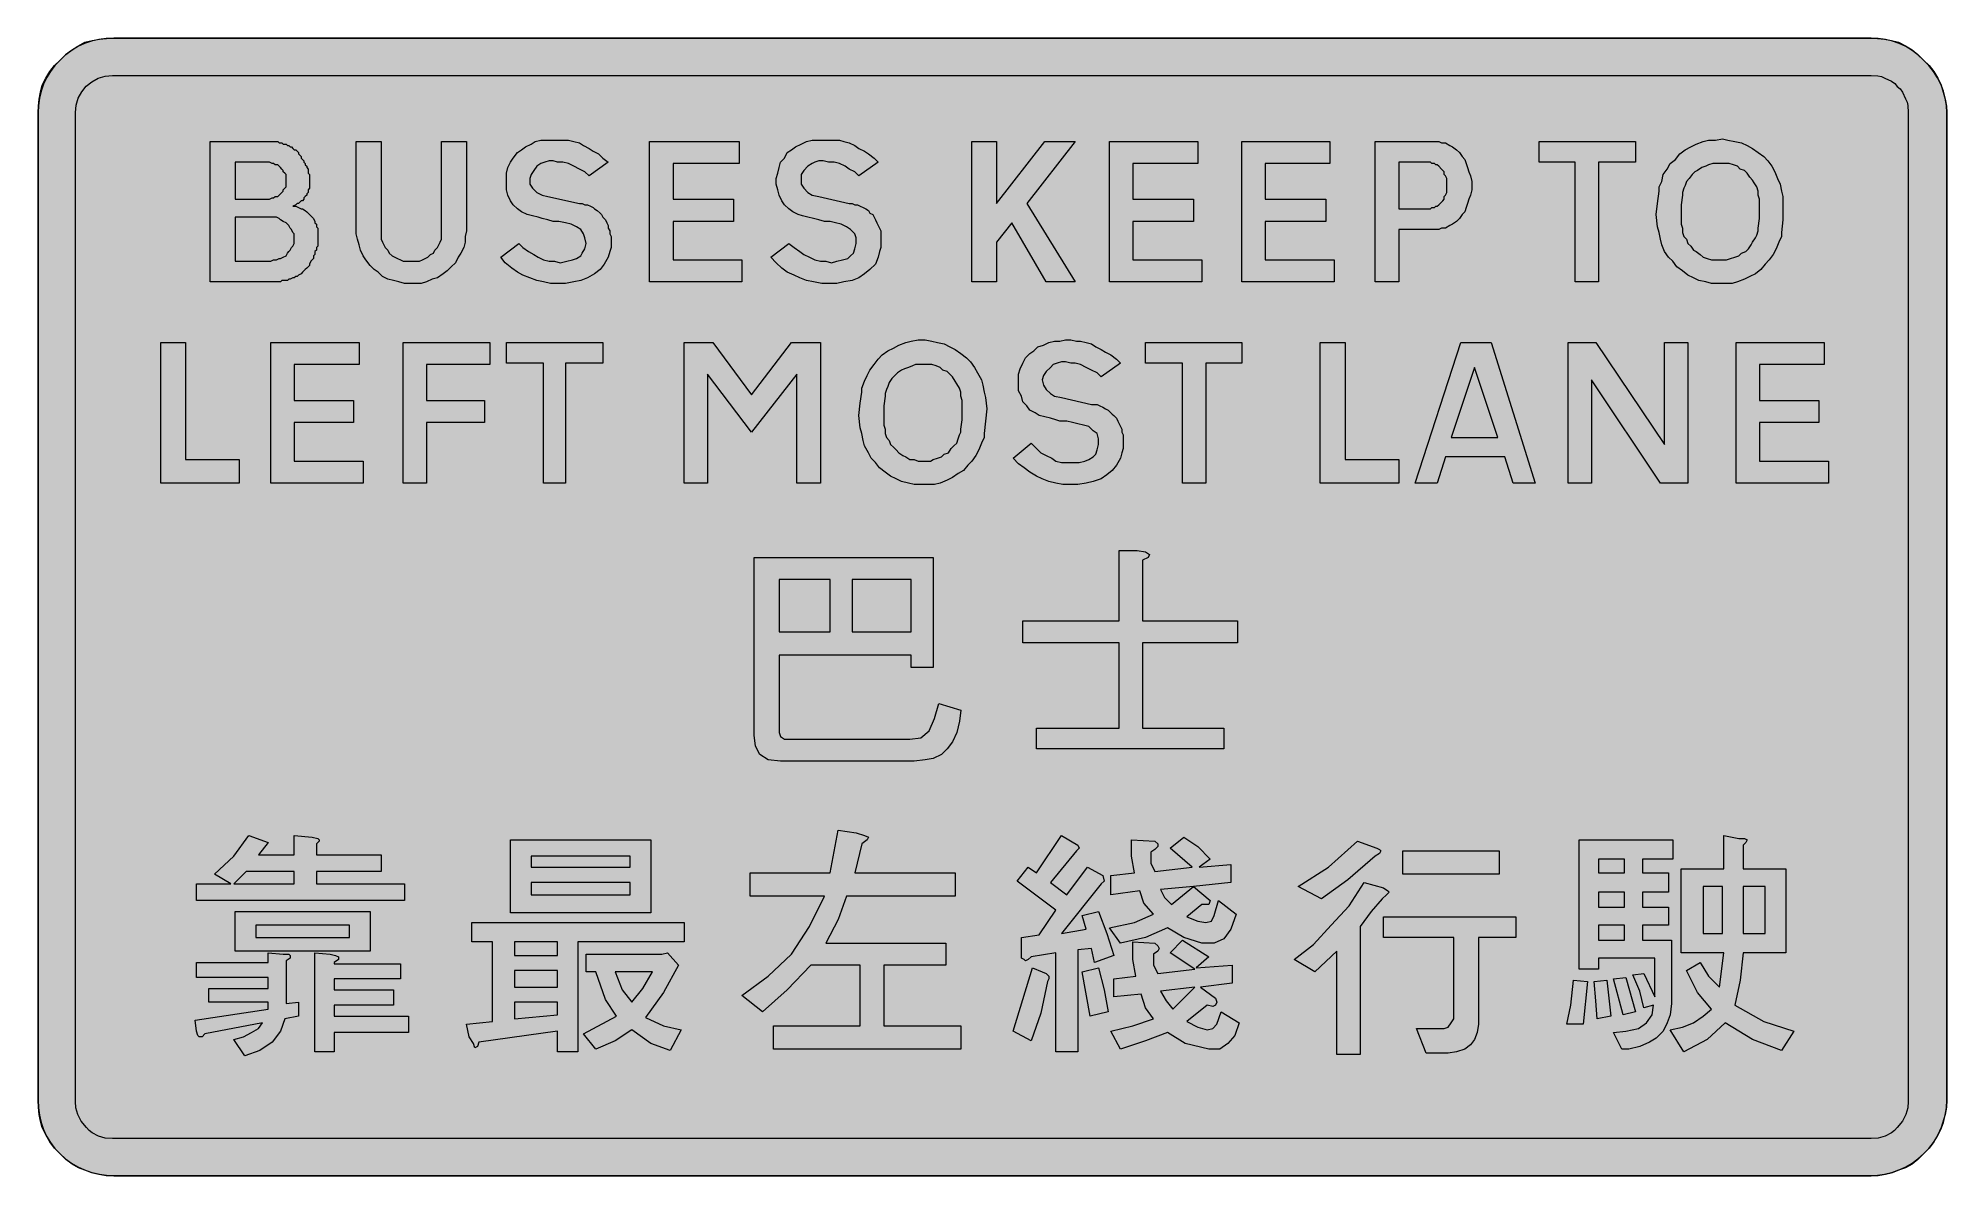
# Model space of a CAD drawing. Header units: metres. Extents: x 77 to 492, y 13 to 261.
import ezdxf

# ---------------------------------------------------------------- set-up
doc = ezdxf.new("R2010")
doc.units = ezdxf.units.M
for name, color, linetype, true_color in [('FILL_BLUE_0000FF', 7, 'Continuous', 0x0000ff), ('FILL_WHITE_FFFFFF', 7, 'Continuous', 0xffffff), ('STROKE_BLUE_0000FF', 7, 'Continuous', 0x0000ff)]:
    doc.layers.add(name, color=color, linetype=linetype, true_color=true_color)

msp = doc.modelspace()

# ---------------------------------------------------------------- hatches: boundary and pattern name
at = {"layer": 'FILL_BLUE_0000FF', "true_color": 0x0000ff}
h = msp.add_hatch(color=7, dxfattribs=at)
h.dxf.hatch_style = 1
h.paths.add_polyline_path([(475.95, 252.78), (477.45, 252.7), (478.23, 252.53), (478.95, 252.18), (480.41, 251.5), (481.1, 251), (481.65, 250.38), (482.27, 249.83), (482.77, 249.14), (483.45, 247.68), (483.8, 246.96), (483.97, 246.18), (484.05, 244.68), (484.05, 29.28), (483.93, 27.88), (483.52, 26.43), (482.78, 24.98), (481.65, 23.58), (481.06, 22.96), (480.42, 22.45), (479.02, 21.7), (477.52, 21.3), (475.95, 21.18), (92.85, 21.18), (91.28, 21.3), (89.77, 21.7), (88.38, 22.45), (87.74, 22.96), (87.15, 23.58), (86.02, 24.98), (85.27, 26.43), (84.87, 27.88), (84.75, 29.28), (84.75, 244.68), (84.91, 246.32), (85.38, 247.84), (86.13, 249.22), (87.11, 250.42), (88.31, 251.4), (89.69, 252.15), (91.21, 252.62), (92.85, 252.78), (475.95, 252.78)])
at = {"layer": 'FILL_WHITE_FFFFFF', "true_color": 0xffffff}
h = msp.add_hatch(color=7, dxfattribs=at)
h.dxf.hatch_style = 1
h.paths.add_polyline_path([(477.35, 260.82), (478.84, 260.65), (480.38, 260.37), (481.95, 259.98), (483.47, 259.24), (484.87, 258.37), (486.17, 257.32), (487.35, 256.08), (488.59, 254.9), (489.64, 253.6), (490.51, 252.2), (491.25, 250.68), (492.07, 247.57), (492.35, 246.08), (492.45, 244.68), (492.45, 29.58), (492.35, 28.01), (492.07, 26.47), (491.25, 23.58), (490.51, 22.01), (489.64, 20.5), (488.59, 19.11), (487.35, 17.88), (486.17, 16.64), (484.87, 15.63), (483.47, 14.84), (481.95, 14.28), (480.38, 13.71), (478.84, 13.34), (477.35, 13.14), (475.95, 13.08), (93.15, 13.08), (91.57, 13.14), (90, 13.34), (88.42, 13.71), (86.85, 14.28), (85.46, 14.84), (84.04, 15.63), (82.67, 16.64), (81.45, 17.88), (80.21, 19.11), (79.16, 20.5), (78.29, 22.01), (77.55, 23.58), (77.16, 24.98), (76.87, 26.47), (76.71, 28.01), (76.65, 29.58), (76.65, 244.68), (76.71, 246.08), (76.87, 247.57), (77.16, 249.11), (77.55, 250.68), (78.29, 252.2), (79.16, 253.6), (80.21, 254.9), (81.45, 256.08), (82.67, 257.32), (84.04, 258.37), (85.46, 259.24), (86.85, 259.98), (88.42, 260.37), (90, 260.65), (91.57, 260.82), (93.15, 260.88), (475.95, 260.88), (477.35, 260.82)])
h = msp.add_hatch(color=7, dxfattribs=at)
h.dxf.hatch_style = 1
h.paths.add_polyline_path([(127.05, 238.38), (127.65, 238.38), (127.95, 238.38), (128.25, 238.38), (128.85, 238.38), (129.15, 238.08), (129.45, 238.08), (129.75, 238.08), (130.05, 237.78), (130.35, 237.78), (130.65, 237.78), (130.95, 237.48), (131.25, 237.48), (131.55, 237.18), (131.85, 237.18), (132.15, 236.88), (132.45, 236.58), (132.75, 236.58), (133.05, 236.28), (133.35, 235.98), (133.35, 235.68), (133.65, 235.38), (133.95, 235.08), (133.95, 234.78), (134.25, 234.48), (134.55, 234.18), (134.55, 233.88), (134.85, 233.58), (134.85, 233.28), (135.15, 232.98), (135.15, 232.68), (135.45, 232.38), (135.45, 232.08), (135.45, 231.48), (135.75, 231.18), (135.75, 230.88), (135.75, 230.58), (135.75, 229.98), (135.75, 229.68), (135.75, 229.38), (135.75, 229.08), (135.75, 228.78), (135.75, 228.18), (135.45, 227.88), (135.45, 227.58), (135.45, 227.28), (135.15, 226.98), (135.15, 226.68), (134.85, 226.38), (134.55, 226.08), (134.55, 225.78), (134.25, 225.48), (133.95, 225.48), (133.65, 225.18), (133.35, 224.88), (133.05, 224.88), (132.75, 224.58), (132.15, 224.28), (132.75, 224.28), (133.35, 223.98), (133.95, 223.68), (134.25, 223.68), (134.85, 223.38), (135.15, 223.08), (135.45, 222.78), (135.75, 222.48), (136.05, 222.18), (136.35, 221.88), (136.65, 221.58), (136.95, 220.98), (136.95, 220.68), (137.25, 220.38), (137.25, 219.78), (137.55, 219.48), (137.55, 218.88), (137.55, 218.58), (137.55, 217.98), (137.55, 217.68), (137.55, 217.08), (137.55, 216.78), (137.55, 216.18), (137.55, 215.58), (137.25, 215.28), (137.25, 214.68), (136.95, 214.38), (136.95, 213.78), (136.65, 213.48), (136.65, 212.88), (136.35, 212.58), (136.05, 212.28), (135.75, 211.68), (135.75, 211.38), (135.45, 211.08), (135.15, 210.78), (134.85, 210.48), (134.55, 210.18), (134.25, 209.88), (133.95, 209.58), (133.35, 209.28), (133.05, 208.98), (132.75, 208.98), (132.45, 208.68), (132.15, 208.68), (131.55, 208.38), (131.25, 208.38), (130.95, 208.08), (130.65, 208.08), (130.05, 208.08), (129.75, 208.08), (129.45, 207.78), (128.85, 207.78), (128.55, 207.78), (128.25, 207.78), (127.95, 207.78), (127.35, 207.78), (127.05, 207.78), (126.75, 207.78), (114.15, 207.78), (114.15, 238.38), (126.45, 238.38), (126.75, 238.38), (127.05, 238.38)])
h.paths.add_polyline_path([(127.05, 225.78), (127.65, 226.08), (127.95, 226.08), (128.25, 226.38), (128.85, 226.38), (129.15, 226.68), (129.45, 226.98), (129.75, 227.28), (130.05, 227.58), (130.05, 227.88), (130.35, 228.18), (130.65, 228.48), (130.65, 229.08), (130.65, 229.38), (130.65, 229.98), (130.65, 230.28), (130.65, 230.58), (130.65, 231.18), (130.35, 231.48), (130.05, 231.78), (130.05, 232.08), (129.75, 232.38), (129.45, 232.68), (129.15, 232.98), (128.85, 233.28), (128.25, 233.28), (127.95, 233.58), (127.65, 233.58), (127.05, 233.88), (126.75, 233.88), (119.55, 233.88), (119.55, 225.78), (126.75, 225.78), (127.05, 225.78)], flags=16)
h.paths.add_polyline_path([(126.75, 212.28), (127.35, 212.28), (127.95, 212.58), (128.55, 212.58), (129.15, 212.88), (129.45, 212.88), (130.05, 213.18), (130.65, 213.48), (130.95, 214.08), (131.25, 214.38), (131.55, 214.68), (131.85, 215.28), (132.15, 215.58), (132.45, 216.18), (132.45, 216.78), (132.45, 217.08), (132.45, 217.68), (132.45, 218.28), (132.15, 218.58), (131.85, 219.18), (131.55, 219.48), (131.25, 220.08), (130.95, 220.38), (130.65, 220.68), (130.05, 220.98), (129.45, 221.28), (129.15, 221.58), (128.55, 221.88), (127.95, 221.88), (127.35, 221.88), (126.75, 221.88), (119.55, 221.88), (119.55, 212.28), (126.75, 212.28)], flags=16)
h = msp.add_hatch(color=7, dxfattribs=at)
h.dxf.hatch_style = 1
h.paths.add_polyline_path([(145.95, 238.38), (151.35, 238.38), (151.35, 218.28), (151.35, 217.68), (151.35, 217.08), (151.65, 216.48), (151.95, 215.88), (152.25, 215.28), (152.85, 214.68), (153.15, 214.08), (153.75, 213.48), (154.35, 213.18), (154.95, 212.88), (155.55, 212.58), (156.15, 212.28), (157.05, 212.28), (157.65, 212.28), (158.25, 212.28), (159.15, 212.28), (159.75, 212.28), (160.35, 212.58), (160.95, 212.88), (161.55, 213.18), (162.15, 213.78), (162.75, 214.08), (163.05, 214.68), (163.65, 215.28), (163.95, 215.88), (164.25, 216.48), (164.55, 217.08), (164.55, 217.98), (164.55, 218.58), (164.55, 238.38), (169.95, 238.38), (169.95, 218.88), (169.65, 217.68), (169.65, 216.48), (169.35, 215.28), (168.75, 214.08), (168.15, 213.18), (167.55, 211.98), (166.65, 211.08), (165.75, 210.18), (164.85, 209.58), (163.65, 208.68), (162.45, 208.38), (161.25, 207.78), (160.05, 207.48), (158.85, 207.48), (157.65, 207.48), (156.45, 207.48), (155.25, 207.78), (154.05, 208.08), (152.85, 208.38), (151.65, 208.98), (150.75, 209.88), (149.85, 210.48), (148.95, 211.38), (148.05, 212.58), (147.45, 213.48), (146.85, 214.68), (146.55, 215.88), (146.25, 217.08), (145.95, 218.28), (145.95, 218.88), (145.95, 238.38)])
h = msp.add_hatch(color=7, dxfattribs=at)
h.dxf.hatch_style = 1
h.paths.add_polyline_path([(182.25, 215.28), (183.45, 214.38), (184.65, 213.78), (185.55, 213.18), (186.75, 212.58), (187.95, 212.28), (189.15, 212.28), (190.35, 211.98), (191.85, 212.28), (193.05, 212.58), (193.95, 212.88), (194.85, 213.48), (195.15, 214.08), (195.75, 214.98), (196.05, 216.18), (195.75, 217.38), (195.45, 218.28), (194.85, 219.18), (193.95, 219.78), (192.75, 220.38), (191.55, 220.68), (190.05, 220.98), (188.85, 220.98), (187.65, 221.28), (186.45, 221.58), (185.55, 221.88), (184.35, 222.18), (183.15, 222.48), (181.95, 223.08), (181.05, 223.68), (180.15, 224.58), (179.55, 225.48), (178.95, 226.68), (178.65, 227.88), (178.65, 229.08), (178.65, 230.28), (178.65, 231.48), (178.95, 232.68), (179.55, 233.88), (180.15, 234.78), (181.05, 235.98), (181.95, 236.58), (182.85, 237.18), (184.05, 237.78), (184.95, 238.38), (186.15, 238.68), (187.65, 238.68), (188.85, 238.68), (190.05, 238.68), (190.95, 238.68), (192.15, 238.68), (193.35, 238.38), (194.55, 238.08), (195.45, 237.48), (196.65, 236.88), (197.55, 236.28), (198.75, 235.68), (199.65, 234.78), (200.85, 233.88), (196.65, 230.88), (195.75, 231.78), (194.55, 232.38), (193.35, 232.98), (192.15, 233.58), (190.95, 233.88), (189.75, 233.88), (188.85, 234.18), (187.95, 234.18), (187.05, 233.88), (186.15, 233.58), (185.25, 232.98), (184.65, 232.08), (184.05, 231.18), (183.75, 230.28), (183.75, 229.08), (184.35, 228.18), (185.25, 227.28), (186.45, 226.68), (187.65, 226.38), (194.55, 224.88), (195.15, 224.88), (195.75, 224.58), (196.35, 224.58), (196.95, 224.28), (197.55, 223.98), (197.85, 223.68), (198.45, 223.38), (199.05, 222.78), (199.35, 222.48), (199.65, 221.88), (200.25, 221.28), (200.55, 220.68), (200.85, 220.08), (200.85, 219.48), (201.15, 218.88), (201.15, 218.28), (201.45, 217.68), (201.45, 217.08), (201.45, 216.48), (201.45, 215.28), (201.15, 214.38), (200.85, 213.18), (199.95, 211.68), (199.05, 210.48), (197.85, 209.58), (196.35, 208.68), (194.85, 208.08), (193.35, 207.78), (191.55, 207.48), (190.05, 207.48), (188.25, 207.48), (186.75, 207.78), (185.25, 208.08), (183.75, 208.68), (182.25, 209.28), (181.05, 209.88), (179.85, 210.78), (178.35, 211.98), (177.45, 213.18), (181.35, 216.18), (182.25, 215.28)])
h = msp.add_hatch(color=7, dxfattribs=at)
h.dxf.hatch_style = 1
h.paths.add_polyline_path([(229.35, 238.38), (229.35, 233.58), (214.95, 233.58), (214.95, 225.78), (228.15, 225.78), (228.15, 220.98), (214.95, 220.98), (214.95, 212.58), (229.95, 212.58), (229.95, 207.78), (209.85, 207.78), (209.85, 238.38), (229.35, 238.38)])
h = msp.add_hatch(color=7, dxfattribs=at)
h.dxf.hatch_style = 1
h.paths.add_polyline_path([(241.35, 215.28), (242.55, 214.38), (243.45, 213.78), (244.65, 213.18), (245.85, 212.58), (247.05, 212.28), (248.25, 212.28), (249.45, 211.98), (250.65, 212.28), (251.85, 212.58), (253.05, 212.88), (253.65, 213.48), (254.25, 214.08), (254.55, 214.98), (254.85, 216.18), (254.85, 217.38), (254.55, 218.28), (253.65, 219.18), (252.75, 219.78), (251.55, 220.38), (250.35, 220.68), (249.15, 220.98), (247.95, 220.98), (246.75, 221.28), (245.55, 221.58), (244.35, 221.88), (243.15, 222.18), (242.25, 222.48), (241.05, 223.08), (240.15, 223.68), (239.25, 224.58), (238.65, 225.48), (238.05, 226.68), (237.75, 227.88), (237.45, 229.08), (237.45, 230.28), (237.75, 231.48), (238.05, 232.68), (238.35, 233.88), (239.25, 234.78), (239.85, 235.98), (240.75, 236.58), (241.65, 237.18), (242.85, 237.78), (244.05, 238.38), (245.25, 238.68), (246.45, 238.68), (247.65, 238.68), (248.85, 238.68), (250.05, 238.68), (251.25, 238.68), (252.15, 238.38), (253.35, 238.08), (254.55, 237.48), (255.45, 236.88), (256.65, 236.28), (257.55, 235.68), (258.75, 234.78), (259.65, 233.88), (255.45, 230.88), (254.55, 231.78), (253.35, 232.38), (252.45, 232.98), (251.25, 233.58), (250.05, 233.88), (248.85, 233.88), (247.65, 234.18), (246.75, 234.18), (245.85, 233.88), (245.25, 233.58), (244.35, 232.98), (243.45, 232.08), (242.85, 231.18), (242.85, 230.28), (242.85, 229.08), (243.45, 228.18), (244.35, 227.28), (245.25, 226.68), (246.75, 226.38), (253.35, 224.88), (253.95, 224.88), (254.55, 224.58), (255.15, 224.58), (255.75, 224.28), (256.35, 223.98), (256.95, 223.68), (257.55, 223.38), (257.85, 222.78), (258.45, 222.48), (258.75, 221.88), (259.05, 221.28), (259.35, 220.68), (259.65, 220.08), (259.95, 219.48), (260.25, 218.88), (260.25, 218.28), (260.25, 217.68), (260.25, 217.08), (260.25, 216.48), (260.25, 215.28), (259.95, 214.38), (259.65, 213.18), (259.05, 211.68), (257.85, 210.48), (256.65, 209.58), (255.45, 208.68), (253.95, 208.08), (252.15, 207.78), (250.65, 207.48), (248.85, 207.48), (247.35, 207.48), (245.55, 207.78), (244.05, 208.08), (242.55, 208.68), (241.35, 209.28), (239.85, 209.88), (238.65, 210.78), (237.45, 211.98), (236.25, 213.18), (240.15, 216.18), (241.35, 215.28)])
h = msp.add_hatch(color=7, dxfattribs=at)
h.dxf.hatch_style = 1
h.paths.add_polyline_path([(285.45, 224.88), (295.95, 238.38), (302.55, 238.38), (292.05, 224.88), (302.55, 207.78), (296.25, 207.78), (288.75, 220.68), (285.45, 216.48), (285.45, 207.78), (280.05, 207.78), (280.05, 238.38), (285.45, 238.38), (285.45, 224.88)])
h = msp.add_hatch(color=7, dxfattribs=at)
h.dxf.hatch_style = 1
h.paths.add_polyline_path([(329.25, 238.38), (329.25, 233.58), (315.15, 233.58), (315.15, 225.78), (328.35, 225.78), (328.35, 220.98), (315.15, 220.98), (315.15, 212.58), (330.15, 212.58), (330.15, 207.78), (310.05, 207.78), (310.05, 238.38), (329.25, 238.38)])
h = msp.add_hatch(color=7, dxfattribs=at)
h.dxf.hatch_style = 1
h.paths.add_polyline_path([(358.05, 238.38), (358.05, 233.58), (343.95, 233.58), (343.95, 225.78), (357.15, 225.78), (357.15, 220.98), (343.95, 220.98), (343.95, 212.58), (358.95, 212.58), (358.95, 207.78), (338.85, 207.78), (338.85, 238.38), (358.05, 238.38)])
h = msp.add_hatch(color=7, dxfattribs=at)
h.dxf.hatch_style = 1
h.paths.add_polyline_path([(380.85, 238.38), (381.75, 238.38), (382.35, 238.08), (383.25, 238.08), (384.15, 237.48), (384.75, 237.18), (385.65, 236.58), (386.25, 235.98), (386.85, 235.08), (387.45, 234.48), (387.75, 233.58), (388.05, 232.68), (388.35, 231.78), (388.65, 230.88), (388.95, 229.68), (388.95, 228.78), (388.95, 227.88), (388.65, 226.68), (388.35, 225.78), (388.05, 224.88), (387.75, 223.98), (387.45, 223.08), (386.85, 222.48), (386.25, 221.58), (385.65, 220.98), (384.75, 220.38), (384.15, 220.08), (383.25, 219.48), (382.35, 219.48), (381.75, 219.18), (380.85, 219.18), (373.05, 219.18), (373.05, 207.78), (367.95, 207.78), (367.95, 238.38), (380.85, 238.38)])
h.paths.add_polyline_path([(379.35, 223.68), (379.95, 223.68), (380.25, 223.98), (380.85, 223.98), (381.15, 224.28), (381.45, 224.28), (381.75, 224.58), (382.35, 225.18), (382.65, 225.48), (382.95, 225.78), (382.95, 226.38), (383.25, 226.68), (383.55, 227.28), (383.55, 227.88), (383.55, 228.18), (383.55, 228.78), (383.55, 229.38), (383.55, 229.68), (383.55, 230.28), (383.25, 230.88), (382.95, 231.18), (382.95, 231.78), (382.65, 232.08), (382.35, 232.38), (381.75, 232.98), (381.45, 233.28), (381.15, 233.28), (380.85, 233.58), (380.25, 233.58), (379.95, 233.88), (379.35, 233.88), (373.05, 233.88), (373.05, 223.68), (379.35, 223.68)], flags=16)
h = msp.add_hatch(color=7, dxfattribs=at)
h.dxf.hatch_style = 1
h.paths.add_polyline_path([(424.65, 238.38), (424.65, 233.88), (416.55, 233.88), (416.55, 207.78), (411.45, 207.78), (411.45, 233.88), (403.65, 233.88), (403.65, 238.38), (424.65, 238.38)])
h = msp.add_hatch(color=7, dxfattribs=at)
h.dxf.hatch_style = 1
h.paths.add_polyline_path([(456.75, 223.98), (456.75, 221.28), (456.45, 218.58), (456.45, 217.68), (455.85, 216.48), (455.25, 214.98), (454.65, 213.78), (453.75, 212.58), (452.85, 211.68), (451.95, 210.48), (450.75, 209.58), (449.55, 208.98), (448.35, 208.38), (446.85, 207.78), (445.65, 207.48), (444.15, 207.48), (442.65, 207.48), (441.15, 207.48), (439.95, 207.78), (438.45, 208.08), (437.25, 208.68), (436.05, 209.28), (434.85, 210.18), (433.65, 211.08), (432.75, 212.28), (431.85, 213.18), (430.95, 214.38), (430.35, 215.88), (430.05, 217.08), (429.75, 218.58), (429.45, 219.78), (429.15, 222.48), (429.45, 224.88), (429.75, 227.58), (429.75, 228.48), (430.35, 229.68), (430.65, 231.18), (431.55, 232.38), (432.15, 233.58), (433.35, 234.48), (434.25, 235.68), (435.45, 236.58), (436.65, 237.18), (437.85, 237.78), (439.35, 238.38), (440.55, 238.68), (442.05, 238.68), (443.55, 238.98), (444.75, 238.68), (446.25, 238.38), (447.75, 238.08), (448.95, 237.48), (450.15, 236.88), (451.35, 235.98), (452.55, 235.08), (453.45, 234.18), (454.35, 232.98), (454.95, 231.78), (455.55, 230.28), (456.15, 229.08), (456.45, 227.58), (456.75, 226.38), (456.75, 223.98)])
h.paths.add_polyline_path([(451.05, 228.48), (450.45, 229.38), (450.15, 229.98), (449.55, 230.58), (448.95, 231.48), (448.35, 232.08), (447.45, 232.38), (446.85, 232.98), (445.95, 233.28), (445.05, 233.58), (444.15, 233.58), (443.25, 233.58), (442.35, 233.58), (441.45, 233.58), (440.55, 233.28), (439.95, 232.98), (439.05, 232.68), (438.15, 232.08), (437.55, 231.78), (436.95, 231.18), (436.35, 230.28), (435.75, 229.68), (435.45, 228.78), (435.15, 228.18), (434.85, 227.28), (434.85, 226.68), (434.55, 224.58), (434.55, 222.48), (434.55, 220.38), (434.85, 219.48), (434.85, 218.58), (435.15, 217.68), (435.75, 217.08), (436.05, 216.18), (436.65, 215.58), (437.25, 214.68), (437.85, 214.38), (438.75, 213.78), (439.35, 213.18), (440.25, 212.88), (441.15, 212.58), (442.05, 212.58), (442.95, 212.58), (443.85, 212.58), (444.45, 212.58), (445.35, 212.88), (446.25, 213.18), (447.15, 213.48), (447.75, 214.08), (448.65, 214.38), (449.25, 214.98), (449.85, 215.88), (450.15, 216.48), (450.75, 217.38), (451.05, 217.98), (451.35, 218.88), (451.35, 219.48), (451.65, 221.58), (451.65, 223.68), (451.65, 225.78), (451.35, 226.68), (451.35, 227.58), (451.05, 228.48)], flags=16)
h = msp.add_hatch(color=7, dxfattribs=at)
h.dxf.hatch_style = 1
h.paths.add_polyline_path([(108.75, 194.58), (108.75, 169.08), (120.45, 169.08), (120.45, 163.98), (103.35, 163.98), (103.35, 194.58), (108.75, 194.58)])
h = msp.add_hatch(color=7, dxfattribs=at)
h.dxf.hatch_style = 1
h.paths.add_polyline_path([(146.55, 194.58), (146.55, 189.78), (132.45, 189.78), (132.45, 181.98), (145.35, 181.98), (145.35, 177.18), (132.45, 177.18), (132.45, 168.78), (147.45, 168.78), (147.45, 163.98), (127.35, 163.98), (127.35, 194.58), (146.55, 194.58)])
h = msp.add_hatch(color=7, dxfattribs=at)
h.dxf.hatch_style = 1
h.paths.add_polyline_path([(175.05, 194.58), (175.05, 189.78), (161.25, 189.78), (161.25, 181.98), (173.85, 181.98), (173.85, 177.18), (161.25, 177.18), (161.25, 163.98), (156.15, 163.98), (156.15, 194.58), (175.05, 194.58)])
h = msp.add_hatch(color=7, dxfattribs=at)
h.dxf.hatch_style = 1
h.paths.add_polyline_path([(199.65, 194.58), (199.65, 190.08), (191.55, 190.08), (191.55, 163.98), (186.75, 163.98), (186.75, 190.08), (178.65, 190.08), (178.65, 194.58), (199.65, 194.58)])
h = msp.add_hatch(color=7, dxfattribs=at)
h.dxf.hatch_style = 1
h.paths.add_polyline_path([(223.65, 194.58), (232.05, 183.18), (240.75, 194.58), (247.05, 194.58), (247.05, 163.98), (241.95, 163.98), (241.95, 187.68), (232.05, 175.08), (222.45, 187.68), (222.45, 163.98), (217.35, 163.98), (217.35, 194.58), (223.65, 194.58)])
h = msp.add_hatch(color=7, dxfattribs=at)
h.dxf.hatch_style = 1
h.paths.add_polyline_path([(283.35, 180.18), (283.05, 177.48), (282.75, 174.78), (282.75, 173.88), (282.15, 172.68), (281.55, 171.18), (280.95, 169.98), (280.05, 168.78), (279.15, 167.88), (278.25, 166.68), (277.05, 166.08), (275.85, 165.18), (274.65, 164.58), (273.15, 163.98), (271.95, 163.68), (270.45, 163.68), (268.95, 163.68), (267.45, 163.68), (266.25, 163.98), (264.75, 164.28), (263.55, 164.88), (262.35, 165.48), (261.15, 166.38), (259.95, 167.28), (259.05, 168.48), (258.15, 169.38), (257.55, 170.58), (256.65, 172.08), (256.35, 173.28), (256.05, 174.78), (255.75, 175.98), (255.45, 178.68), (255.75, 181.38), (256.05, 183.78), (256.05, 184.68), (256.65, 186.18), (257.25, 187.38), (257.85, 188.58), (258.75, 189.78), (259.65, 190.98), (260.55, 191.88), (261.75, 192.78), (262.95, 193.38), (264.15, 193.98), (265.65, 194.58), (266.85, 194.88), (268.35, 195.18), (269.85, 195.18), (271.35, 194.88), (272.55, 194.58), (274.05, 194.28), (275.25, 193.68), (276.45, 193.08), (277.65, 192.18), (278.85, 191.28), (279.75, 190.38), (280.65, 189.18), (281.25, 187.98), (282.15, 186.48), (282.45, 185.28), (282.75, 183.78), (283.05, 182.58), (283.35, 180.18)])
h.paths.add_polyline_path([(277.35, 184.68), (276.75, 185.58), (276.45, 186.18), (275.85, 187.08), (275.25, 187.68), (274.65, 188.28), (273.75, 188.58), (273.15, 189.18), (272.25, 189.48), (271.35, 189.78), (270.45, 189.78), (269.55, 189.78), (268.65, 189.78), (267.75, 189.78), (267.15, 189.48), (266.25, 189.18), (265.35, 188.88), (264.75, 188.58), (263.85, 187.98), (263.25, 187.38), (262.65, 186.78), (262.05, 185.88), (261.75, 184.98), (261.45, 184.38), (261.15, 183.48), (261.15, 182.88), (260.85, 180.78), (260.85, 178.68), (260.85, 176.58), (261.15, 175.68), (261.15, 174.78), (261.45, 173.88), (262.05, 173.28), (262.35, 172.38), (262.95, 171.78), (263.55, 171.18), (264.15, 170.58), (265.05, 169.98), (265.65, 169.68), (266.55, 169.08), (267.45, 169.08), (268.35, 168.78), (269.25, 168.78), (270.15, 168.78), (271.05, 168.78), (271.65, 169.08), (272.55, 169.38), (273.45, 169.68), (274.05, 170.28), (274.95, 170.58), (275.55, 171.48), (276.15, 172.08), (276.75, 172.68), (277.05, 173.58), (277.35, 174.48), (277.65, 175.08), (277.65, 175.68), (277.95, 177.78), (277.95, 179.88), (277.95, 181.98), (277.65, 182.88), (277.65, 183.78), (277.35, 184.68)], flags=16)
h = msp.add_hatch(color=7, dxfattribs=at)
h.dxf.hatch_style = 1
h.paths.add_polyline_path([(294.15, 171.48), (295.05, 170.58), (296.25, 169.98), (297.45, 169.38), (298.35, 168.78), (299.55, 168.48), (300.75, 168.48), (302.25, 168.48), (303.45, 168.48), (304.65, 168.78), (305.55, 169.08), (306.45, 169.68), (307.05, 170.28), (307.35, 171.18), (307.65, 172.38), (307.65, 173.58), (307.35, 174.78), (306.45, 175.38), (305.55, 176.28), (304.35, 176.58), (303.15, 176.88), (301.95, 177.18), (300.75, 177.48), (299.25, 177.48), (298.35, 177.78), (297.15, 178.08), (295.95, 178.38), (294.75, 178.68), (293.85, 179.28), (292.65, 179.88), (292.05, 180.78), (291.15, 181.68), (290.85, 182.88), (290.25, 184.08), (290.25, 185.28), (290.25, 186.48), (290.25, 187.68), (290.55, 188.88), (291.15, 190.08), (291.75, 191.28), (292.65, 192.18), (293.55, 192.78), (294.45, 193.68), (295.65, 193.98), (296.85, 194.58), (298.05, 194.88), (299.25, 194.88), (300.45, 195.18), (301.65, 195.18), (302.85, 194.88), (303.75, 194.88), (304.95, 194.58), (306.15, 194.28), (307.05, 193.68), (308.25, 193.08), (309.15, 192.48), (310.35, 191.88), (311.55, 190.98), (312.45, 190.08), (308.25, 187.08), (307.35, 187.98), (306.15, 188.58), (304.95, 189.18), (303.75, 189.78), (302.55, 190.08), (301.65, 190.08), (300.45, 190.38), (299.55, 190.38), (298.65, 190.08), (297.75, 189.78), (297.15, 189.18), (296.25, 188.28), (295.65, 187.38), (295.35, 186.48), (295.65, 185.28), (296.25, 184.38), (297.15, 183.48), (298.05, 182.88), (299.55, 182.58), (306.15, 181.08), (306.75, 181.08), (307.35, 181.08), (307.95, 180.78), (308.55, 180.48), (309.15, 180.18), (309.75, 179.88), (310.05, 179.58), (310.65, 178.98), (310.95, 178.68), (311.55, 178.08), (311.85, 177.48), (312.15, 176.88), (312.45, 176.28), (312.75, 175.68), (312.75, 175.08), (313.05, 174.48), (313.05, 173.88), (313.05, 173.28), (313.05, 172.68), (313.05, 171.48), (312.75, 170.58), (312.45, 169.38), (311.55, 167.88), (310.65, 166.68), (309.45, 165.78), (308.25, 164.88), (306.45, 164.28), (304.95, 163.98), (303.15, 163.68), (301.65, 163.68), (299.85, 163.68), (298.35, 163.98), (296.85, 164.28), (295.35, 164.88), (294.15, 165.48), (292.65, 166.38), (291.45, 167.28), (290.25, 168.18), (289.05, 169.38), (292.95, 172.68), (294.15, 171.48)])
h = msp.add_hatch(color=7, dxfattribs=at)
h.dxf.hatch_style = 1
h.paths.add_polyline_path([(338.85, 194.58), (338.85, 190.08), (331.05, 190.08), (331.05, 163.98), (325.95, 163.98), (325.95, 190.08), (317.85, 190.08), (317.85, 194.58), (338.85, 194.58)])
h = msp.add_hatch(color=7, dxfattribs=at)
h.dxf.hatch_style = 1
h.paths.add_polyline_path([(361.35, 194.58), (361.35, 169.08), (373.05, 169.08), (373.05, 163.98), (355.95, 163.98), (355.95, 194.58), (361.35, 194.58)])
h = msp.add_hatch(color=7, dxfattribs=at)
h.dxf.hatch_style = 1
h.paths.add_polyline_path([(393.15, 194.58), (402.75, 163.98), (397.95, 163.98), (396.15, 169.68), (383.25, 169.68), (381.45, 163.98), (376.65, 163.98), (386.55, 194.58), (393.15, 194.58)])
h.paths.add_polyline_path([(389.55, 189.18), (384.45, 173.88), (394.65, 173.88), (389.55, 189.18)], flags=16)
h = msp.add_hatch(color=7, dxfattribs=at)
h.dxf.hatch_style = 1
h.paths.add_polyline_path([(415.95, 194.58), (430.95, 172.38), (430.95, 194.58), (436.05, 194.58), (436.05, 163.98), (430.05, 163.98), (415.05, 186.48), (415.05, 163.98), (409.95, 163.98), (409.95, 194.58), (415.95, 194.58)])
h = msp.add_hatch(color=7, dxfattribs=at)
h.dxf.hatch_style = 1
h.paths.add_polyline_path([(465.75, 194.58), (465.75, 189.78), (451.65, 189.78), (451.65, 181.98), (464.55, 181.98), (464.55, 177.18), (451.65, 177.18), (451.65, 168.78), (466.65, 168.78), (466.65, 163.98), (446.55, 163.98), (446.55, 194.58), (465.75, 194.58)])
h = msp.add_hatch(color=7, dxfattribs=at)
h.dxf.hatch_style = 1
h.paths.add_polyline_path([(266.85, 123.78), (266.85, 126.48), (238.05, 126.48), (238.05, 110.88), (238.05, 109.68), (238.35, 108.78), (239.25, 108.18), (240.45, 108.18), (266.55, 108.18), (268.95, 108.48), (270.75, 109.98), (271.95, 112.68), (272.85, 115.98), (277.65, 114.48), (277.35, 112.08), (276.75, 109.68), (275.85, 107.58), (274.65, 106.08), (273.45, 104.88), (271.65, 103.98), (269.85, 103.68), (267.45, 103.38), (238.35, 103.38), (235.65, 103.68), (233.85, 104.88), (232.95, 106.68), (232.65, 109.08), (232.65, 147.78), (271.65, 147.78), (271.65, 123.78), (266.85, 123.78)])
h.paths.add_polyline_path([(238.05, 142.98), (238.05, 131.58), (249.15, 131.58), (249.15, 142.98), (238.05, 142.98)], flags=16)
h.paths.add_polyline_path([(266.85, 142.98), (253.95, 142.98), (253.95, 131.58), (266.85, 131.58), (266.85, 142.98)], flags=16)
h = msp.add_hatch(color=7, dxfattribs=at)
h.dxf.hatch_style = 1
h.paths.add_polyline_path([(317.85, 148.98), (318.75, 148.38), (318.45, 147.78), (317.25, 147.18), (317.25, 133.98), (337.95, 133.98), (337.95, 129.18), (317.25, 129.18), (317.25, 110.58), (334.95, 110.58), (334.95, 106.08), (294.15, 106.08), (294.15, 110.58), (312.15, 110.58), (312.15, 129.18), (291.15, 129.18), (291.15, 133.98), (312.15, 133.98), (312.15, 149.28), (316.05, 149.28), (317.85, 148.98)])
h = msp.add_hatch(color=7, dxfattribs=at)
h.dxf.hatch_style = 1
h.paths.add_polyline_path([(249.15, 79.08), (250.95, 88.38), (254.85, 87.78), (256.65, 87.18), (257.55, 86.88), (257.25, 86.28), (256.05, 85.38), (254.55, 79.08), (276.45, 79.08), (276.45, 73.98), (252.75, 73.98), (250.95, 68.88), (248.25, 63.78), (274.35, 63.78), (274.35, 58.98), (260.85, 58.98), (260.85, 45.78), (277.65, 45.78), (277.65, 40.68), (236.85, 40.68), (236.85, 45.78), (255.75, 45.78), (255.75, 58.98), (244.95, 58.98), (239.85, 53.58), (234.45, 48.78), (229.95, 52.38), (235.65, 56.58), (240.75, 61.38), (244.65, 67.38), (247.95, 73.98), (231.75, 73.98), (231.75, 79.08), (249.15, 79.08)])
h = msp.add_hatch(color=7, dxfattribs=at)
h.dxf.hatch_style = 1
h.paths.add_polyline_path([(132.45, 82.98), (132.45, 87.18), (136.35, 86.88), (137.55, 86.58), (137.85, 86.28), (137.85, 85.98), (137.25, 85.38), (137.25, 82.98), (151.35, 82.98), (151.35, 79.38), (137.25, 79.38), (137.25, 76.68), (156.45, 76.68), (156.45, 73.08), (111.15, 73.08), (111.15, 76.68), (118.65, 76.68), (115.05, 78.78), (119.25, 82.68), (122.55, 87.18), (126.75, 85.68), (124.65, 82.98), (132.45, 82.98)])
h.paths.add_polyline_path([(132.45, 76.68), (132.45, 79.38), (121.95, 79.38), (119.25, 76.68), (132.45, 76.68)], flags=16)
h = msp.add_hatch(color=7, dxfattribs=at)
h.dxf.hatch_style = 1
h.paths.add_polyline_path([(179.55, 70.38), (179.55, 86.28), (210.15, 86.28), (210.15, 70.38), (179.55, 70.38)])
h.paths.add_polyline_path([(184.05, 82.68), (184.05, 80.28), (205.65, 80.28), (205.65, 82.68), (184.05, 82.68)], flags=16)
h.paths.add_polyline_path([(205.65, 76.98), (184.05, 76.98), (184.05, 74.28), (205.65, 74.28), (205.65, 76.98)], flags=16)
h = msp.add_hatch(color=7, dxfattribs=at)
h.dxf.hatch_style = 1
h.paths.add_polyline_path([(294.15, 79.08), (299.55, 87.18), (303.15, 85.08), (303.45, 84.48), (302.85, 83.88), (297.15, 76.98), (300.75, 74.28), (305.25, 80.28), (308.55, 78.48), (308.85, 77.28), (308.25, 76.68), (299.55, 65.88), (304.95, 66.78), (304.05, 69.78), (307.65, 70.68), (309.45, 65.88), (310.95, 61.08), (306.75, 59.58), (306.15, 62.58), (303.15, 62.28), (303.15, 40.08), (298.35, 40.08), (298.35, 61.68), (292.95, 60.78), (292.35, 60.18), (291.75, 59.88), (291.45, 60.18), (290.85, 60.48), (290.85, 64.98), (294.75, 65.58), (298.35, 70.98), (289.95, 77.28), (292.35, 80.28), (294.15, 79.08)])
h = msp.add_hatch(color=7, dxfattribs=at)
h.dxf.hatch_style = 1
h.paths.add_polyline_path([(331.65, 72.18), (330.15, 72.18), (326.85, 69.48), (329.25, 68.58), (331.05, 68.28), (332.25, 68.58), (332.85, 69.78), (333.75, 73.08), (337.65, 70.08), (336.45, 66.78), (334.95, 64.68), (332.85, 63.78), (330.15, 63.78), (326.25, 64.98), (322.65, 67.08), (317.85, 64.98), (312.45, 63.78), (310.05, 67.08), (315.45, 68.28), (319.65, 70.08), (317.55, 72.48), (316.65, 75.18), (310.35, 74.28), (310.35, 78.48), (315.45, 79.08), (314.85, 82.68), (314.85, 86.28), (319.95, 85.98), (320.55, 85.38), (320.55, 84.78), (319.95, 84.18), (319.05, 83.58), (319.05, 81.18), (319.95, 79.38), (328.05, 80.28), (323.25, 84.48), (326.25, 86.88), (329.25, 84.78), (331.95, 82.08), (329.55, 80.28), (336.45, 80.88), (336.45, 76.98), (328.35, 76.08), (331.95, 73.08), (331.65, 72.18)])
h.paths.add_polyline_path([(321.15, 75.48), (322.05, 73.68), (323.55, 72.18), (328.35, 76.08), (321.15, 75.48)], flags=16)
h = msp.add_hatch(color=7, dxfattribs=at)
h.dxf.hatch_style = 1
h.paths.add_polyline_path([(357.75, 80.28), (364.05, 85.98), (368.25, 84.48), (368.85, 84.18), (369.15, 83.88), (368.85, 83.28), (367.95, 82.68), (361.95, 77.58), (356.25, 73.38), (351.15, 76.08), (357.75, 80.28)])
h = msp.add_hatch(color=7, dxfattribs=at)
h.dxf.hatch_style = 1
h.paths.add_polyline_path([(394.95, 83.88), (394.95, 78.78), (373.95, 78.78), (373.95, 83.88), (394.95, 83.88)])
h = msp.add_hatch(color=7, dxfattribs=at)
h.dxf.hatch_style = 1
h.paths.add_polyline_path([(426.15, 79.08), (431.85, 79.08), (431.85, 74.88), (426.15, 74.88), (426.15, 71.58), (431.85, 71.58), (431.85, 67.68), (426.15, 67.68), (426.15, 64.38), (432.45, 64.38), (432.45, 53.28), (432.45, 50.58), (432.15, 48.18), (431.55, 46.38), (430.65, 44.58), (429.15, 43.08), (427.65, 42.18), (425.55, 41.28), (423.15, 40.68), (421.65, 40.68), (419.85, 44.28), (422.55, 44.58), (425.25, 45.18), (427.05, 46.38), (428.25, 48.18), (428.55, 50.28), (426.45, 49.68), (425.55, 53.28), (424.05, 56.88), (426.45, 57.18), (428.85, 52.08), (428.85, 60.48), (416.55, 60.48), (416.55, 58.08), (412.35, 58.08), (412.35, 86.28), (432.75, 86.28), (432.75, 82.08), (426.15, 82.08), (426.15, 79.08)])
h.paths.add_polyline_path([(416.55, 79.08), (422.25, 79.08), (422.25, 82.08), (416.55, 82.08), (416.55, 79.08)], flags=16)
h.paths.add_polyline_path([(416.55, 74.88), (416.55, 71.58), (422.25, 71.58), (422.25, 74.88), (416.55, 74.88)], flags=16)
h.paths.add_polyline_path([(422.25, 67.68), (416.55, 67.68), (416.55, 64.38), (422.25, 64.38), (422.25, 67.68)], flags=16)
h = msp.add_hatch(color=7, dxfattribs=at)
h.dxf.hatch_style = 1
h.paths.add_polyline_path([(448.95, 86.28), (448.65, 85.68), (448.05, 85.08), (448.05, 79.98), (457.35, 79.98), (457.35, 61.68), (448.05, 61.68), (447.45, 55.68), (446.25, 50.28), (452.55, 46.68), (459.15, 44.58), (456.45, 40.38), (450.15, 42.78), (444.15, 46.38), (440.25, 42.78), (435.15, 40.08), (432.15, 44.88), (434.85, 45.48), (437.25, 46.38), (439.35, 47.88), (441.15, 49.38), (438.15, 52.98), (435.75, 57.78), (438.75, 59.58), (440.55, 56.58), (442.95, 54.18), (443.85, 61.68), (434.55, 61.68), (434.55, 79.98), (443.85, 79.98), (443.85, 87.18), (447.15, 86.58), (448.35, 86.58), (448.95, 86.28)])
h.paths.add_polyline_path([(439.35, 76.08), (439.35, 65.88), (443.55, 65.88), (443.55, 76.08), (439.35, 76.08)], flags=16)
h.paths.add_polyline_path([(452.85, 76.08), (448.05, 76.08), (448.05, 65.88), (452.85, 65.88), (452.85, 76.08)], flags=16)
h = msp.add_hatch(color=7, dxfattribs=at)
h.dxf.hatch_style = 1
h.paths.add_polyline_path([(354.45, 63.48), (358.35, 67.68), (362.25, 71.88), (365.55, 76.98), (369.75, 75.78), (370.65, 75.18), (370.95, 74.88), (370.35, 74.28), (369.45, 73.38), (367.05, 70.68), (364.65, 67.38), (364.65, 39.48), (359.55, 39.48), (359.55, 61.98), (354.75, 57.48), (350.25, 60.18), (354.45, 63.48)])
h = msp.add_hatch(color=7, dxfattribs=at)
h.dxf.hatch_style = 1
h.paths.add_polyline_path([(148.95, 61.98), (119.55, 61.98), (119.55, 70.68), (148.95, 70.68), (148.95, 61.98)])
h.paths.add_polyline_path([(144.45, 67.68), (124.05, 67.68), (124.05, 64.98), (144.45, 64.98), (144.45, 67.68)], flags=16)
h = msp.add_hatch(color=7, dxfattribs=at)
h.dxf.hatch_style = 1
h.paths.add_polyline_path([(194.25, 40.08), (189.75, 40.08), (189.75, 44.58), (172.65, 42.18), (172.35, 41.28), (171.75, 40.98), (171.45, 41.88), (170.55, 43.38), (169.95, 46.08), (175.65, 46.68), (175.65, 64.08), (171.15, 64.08), (171.15, 68.28), (217.35, 68.28), (217.35, 64.08), (194.25, 64.08), (194.25, 40.08)])
h.paths.add_polyline_path([(180.45, 61.08), (189.75, 61.08), (189.75, 64.08), (180.45, 64.08), (180.45, 61.08)], flags=16)
h.paths.add_polyline_path([(180.45, 50.88), (180.45, 47.28), (189.75, 48.18), (189.75, 50.88), (180.45, 50.88)], flags=16)
h.paths.add_polyline_path([(189.75, 57.78), (180.45, 57.78), (180.45, 54.18), (189.75, 54.18), (189.75, 57.78)], flags=16)
h = msp.add_hatch(color=7, dxfattribs=at)
h.dxf.hatch_style = 1
h.paths.add_polyline_path([(369.75, 64.98), (369.75, 69.48), (398.55, 69.48), (398.55, 64.98), (390.45, 64.98), (390.45, 47.88), (390.45, 46.08), (390.15, 44.28), (389.55, 42.78), (388.65, 41.58), (387.45, 40.68), (385.65, 40.08), (383.85, 39.78), (381.75, 39.78), (379.05, 39.78), (376.95, 45.18), (382.95, 45.18), (383.85, 45.48), (384.45, 46.38), (385.05, 47.28), (385.05, 49.08), (385.05, 64.98), (369.75, 64.98)])
h = msp.add_hatch(color=7, dxfattribs=at)
h.dxf.hatch_style = 1
h.paths.add_polyline_path([(328.95, 58.38), (336.75, 58.98), (336.75, 55.08), (329.85, 54.18), (333.15, 51.78), (333.45, 50.88), (333.15, 50.28), (332.55, 49.98), (331.35, 50.28), (326.85, 46.68), (329.25, 45.48), (331.35, 44.88), (332.55, 45.18), (333.45, 46.08), (334.35, 48.78), (338.25, 46.38), (337.35, 43.68), (335.85, 41.88), (334.05, 40.68), (331.65, 40.68), (326.55, 41.88), (322.65, 44.28), (317.85, 42.48), (312.45, 40.68), (310.35, 44.58), (315.15, 45.78), (319.65, 47.28), (317.85, 49.68), (316.95, 52.68), (310.95, 52.08), (310.95, 55.98), (315.75, 56.58), (315.15, 60.18), (315.15, 64.08), (319.95, 63.78), (320.55, 63.18), (320.85, 62.58), (320.55, 61.98), (319.65, 61.38), (319.65, 58.98), (320.55, 57.18), (328.65, 58.08), (323.25, 61.68), (325.95, 64.38), (331.65, 60.78), (328.95, 58.38)])
h.paths.add_polyline_path([(323.85, 49.38), (328.65, 54.18), (321.15, 53.28), (322.35, 51.18), (323.85, 49.38)], flags=16)
h = msp.add_hatch(color=7, dxfattribs=at)
h.dxf.hatch_style = 1
h.paths.add_polyline_path([(130.05, 61.38), (131.25, 61.38), (131.55, 61.08), (131.55, 60.48), (130.65, 59.88), (130.65, 50.58), (133.35, 50.88), (133.35, 47.88), (130.35, 47.28), (129.45, 44.58), (127.65, 42.18), (124.95, 40.38), (121.65, 39.18), (119.25, 42.78), (121.35, 43.38), (123.15, 44.28), (124.65, 45.18), (125.55, 46.38), (112.95, 43.98), (112.35, 43.38), (111.75, 43.38), (111.45, 43.68), (111.15, 44.58), (110.85, 46.98), (126.75, 49.38), (126.75, 50.88), (113.85, 50.88), (113.85, 53.88), (126.75, 53.88), (126.75, 56.28), (111.15, 56.28), (111.15, 59.58), (126.75, 59.58), (126.75, 61.68), (130.05, 61.38)])
h = msp.add_hatch(color=7, dxfattribs=at)
h.dxf.hatch_style = 1
h.paths.add_polyline_path([(140.25, 61.38), (141.45, 61.08), (142.05, 60.78), (142.05, 60.18), (141.15, 59.58), (141.15, 59.28), (155.55, 59.28), (155.55, 55.98), (141.15, 55.98), (141.15, 53.58), (154.05, 53.58), (154.05, 50.28), (141.15, 50.28), (141.15, 47.88), (157.35, 47.88), (157.35, 44.28), (141.15, 44.28), (141.15, 40.08), (136.95, 40.08), (136.95, 61.68), (140.25, 61.38)])
h = msp.add_hatch(color=7, dxfattribs=at)
h.dxf.hatch_style = 1
h.paths.add_polyline_path([(213.75, 61.68), (216.15, 58.98), (212.85, 52.98), (208.95, 47.58), (212.85, 45.78), (216.75, 44.88), (214.35, 40.38), (210.15, 41.88), (205.95, 44.88), (202.35, 42.48), (198.15, 40.68), (195.45, 43.98), (202.65, 47.88), (200.25, 51.48), (198.15, 57.48), (196.05, 57.48), (196.05, 61.38), (212.55, 61.38), (213.75, 61.68)])
h.paths.add_polyline_path([(205.95, 50.88), (208.35, 53.88), (210.45, 57.48), (202.35, 57.48), (203.85, 53.58), (205.95, 50.88)], flags=16)
h = msp.add_hatch(color=7, dxfattribs=at)
h.dxf.hatch_style = 1
h.paths.add_polyline_path([(293.25, 58.38), (295.35, 57.48), (296.25, 57.18), (296.85, 56.58), (296.85, 55.98), (296.55, 55.38), (295.05, 48.48), (292.95, 42.48), (289.05, 44.58), (293.25, 58.38)])
h = msp.add_hatch(color=7, dxfattribs=at)
h.dxf.hatch_style = 1
h.paths.add_polyline_path([(304.05, 57.48), (307.65, 58.38), (308.85, 53.58), (309.75, 48.78), (305.85, 47.88), (304.05, 57.48)])
h = msp.add_hatch(color=7, dxfattribs=at)
h.dxf.hatch_style = 1
h.paths.add_polyline_path([(413.25, 46.08), (409.65, 46.08), (410.55, 50.28), (411.15, 55.68), (414.15, 55.38), (413.25, 46.08)])
h = msp.add_hatch(color=7, dxfattribs=at)
h.dxf.hatch_style = 1
h.paths.add_polyline_path([(419.25, 47.88), (416.25, 47.28), (415.95, 51.18), (415.65, 55.38), (418.35, 55.68), (419.25, 47.88)])
h = msp.add_hatch(color=7, dxfattribs=at)
h.dxf.hatch_style = 1
h.paths.add_polyline_path([(424.65, 48.78), (421.95, 48.18), (419.85, 55.98), (422.55, 56.28), (424.65, 48.78)])

# ---------------------------------------------------------------- linework, layer by layer
at = {"layer": 'FILL_BLUE_0000FF', "lineweight": 0, "true_color": 0x0000ff}
msp.add_lwpolyline([(475.95, 252.78), (477.45, 252.7), (478.23, 252.53), (478.95, 252.18), (480.41, 251.5), (481.1, 251), (481.65, 250.38), (482.27, 249.83), (482.77, 249.14), (483.45, 247.68), (483.8, 246.96), (483.97, 246.18), (484.05, 244.68), (484.05, 29.28), (483.93, 27.88), (483.52, 26.43), (482.78, 24.98), (481.65, 23.58), (481.06, 22.96), (480.42, 22.45), (479.02, 21.7), (477.52, 21.3), (475.95, 21.18), (92.85, 21.18), (91.28, 21.3), (89.77, 21.7), (88.38, 22.45), (87.74, 22.96), (87.15, 23.58), (86.02, 24.98), (85.27, 26.43), (84.87, 27.88), (84.75, 29.28), (84.75, 244.68), (84.91, 246.32), (85.38, 247.84), (86.13, 249.22), (87.11, 250.42), (88.31, 251.4), (89.69, 252.15), (91.21, 252.62), (92.85, 252.78)], close=True, dxfattribs=at)
at = {"layer": 'FILL_WHITE_FFFFFF', "lineweight": 0, "true_color": 0xffffff}
for points in [[(477.35, 260.82), (478.84, 260.65), (480.38, 260.37), (481.95, 259.98), (483.47, 259.24), (484.87, 258.37), (486.17, 257.32), (487.35, 256.08), (488.59, 254.9), (489.64, 253.6), (490.51, 252.2), (491.25, 250.68), (492.07, 247.57), (492.35, 246.08), (492.45, 244.68), (492.45, 29.58), (492.35, 28.01), (492.07, 26.47), (491.25, 23.58), (490.51, 22.01), (489.64, 20.5), (488.59, 19.11), (487.35, 17.88), (486.17, 16.64), (484.87, 15.63), (483.47, 14.84), (481.95, 14.28), (480.38, 13.71), (478.84, 13.34), (477.35, 13.14), (475.95, 13.08), (93.15, 13.08), (91.57, 13.14), (90, 13.34), (88.42, 13.71), (86.85, 14.28), (85.46, 14.84), (84.04, 15.63), (82.67, 16.64), (81.45, 17.88), (80.21, 19.11), (79.16, 20.5), (78.29, 22.01), (77.55, 23.58), (77.16, 24.98), (76.87, 26.47), (76.71, 28.01), (76.65, 29.58), (76.65, 244.68), (76.71, 246.08), (76.87, 247.57), (77.16, 249.11), (77.55, 250.68), (78.29, 252.2), (79.16, 253.6), (80.21, 254.9), (81.45, 256.08), (82.67, 257.32), (84.04, 258.37), (85.46, 259.24), (86.85, 259.98), (88.42, 260.37), (90, 260.65), (91.57, 260.82), (93.15, 260.88), (475.95, 260.88)], [(127.05, 238.38), (127.65, 238.38), (127.95, 238.38), (128.25, 238.38), (128.85, 238.38), (129.15, 238.08), (129.45, 238.08), (129.75, 238.08), (130.05, 237.78), (130.35, 237.78), (130.65, 237.78), (130.95, 237.48), (131.25, 237.48), (131.55, 237.18), (131.85, 237.18), (132.15, 236.88), (132.45, 236.58), (132.75, 236.58), (133.05, 236.28), (133.35, 235.98), (133.35, 235.68), (133.65, 235.38), (133.95, 235.08), (133.95, 234.78), (134.25, 234.48), (134.55, 234.18), (134.55, 233.88), (134.85, 233.58), (134.85, 233.28), (135.15, 232.98), (135.15, 232.68), (135.45, 232.38), (135.45, 232.08), (135.45, 231.48), (135.75, 231.18), (135.75, 230.88), (135.75, 230.58), (135.75, 229.98), (135.75, 229.68), (135.75, 229.38), (135.75, 229.08), (135.75, 228.78), (135.75, 228.18), (135.45, 227.88), (135.45, 227.58), (135.45, 227.28), (135.15, 226.98), (135.15, 226.68), (134.85, 226.38), (134.55, 226.08), (134.55, 225.78), (134.25, 225.48), (133.95, 225.48), (133.65, 225.18), (133.35, 224.88), (133.05, 224.88), (132.75, 224.58), (132.15, 224.28), (132.75, 224.28), (133.35, 223.98), (133.95, 223.68), (134.25, 223.68), (134.85, 223.38), (135.15, 223.08), (135.45, 222.78), (135.75, 222.48), (136.05, 222.18), (136.35, 221.88), (136.65, 221.58), (136.95, 220.98), (136.95, 220.68), (137.25, 220.38), (137.25, 219.78), (137.55, 219.48), (137.55, 218.88), (137.55, 218.58), (137.55, 217.98), (137.55, 217.68), (137.55, 217.08), (137.55, 216.78), (137.55, 216.18), (137.55, 215.58), (137.25, 215.28), (137.25, 214.68), (136.95, 214.38), (136.95, 213.78), (136.65, 213.48), (136.65, 212.88), (136.35, 212.58), (136.05, 212.28), (135.75, 211.68), (135.75, 211.38), (135.45, 211.08), (135.15, 210.78), (134.85, 210.48), (134.55, 210.18), (134.25, 209.88), (133.95, 209.58), (133.35, 209.28), (133.05, 208.98), (132.75, 208.98), (132.45, 208.68), (132.15, 208.68), (131.55, 208.38), (131.25, 208.38), (130.95, 208.08), (130.65, 208.08), (130.05, 208.08), (129.75, 208.08), (129.45, 207.78), (128.85, 207.78), (128.55, 207.78), (128.25, 207.78), (127.95, 207.78), (127.35, 207.78), (127.05, 207.78), (126.75, 207.78), (114.15, 207.78), (114.15, 238.38), (126.45, 238.38), (126.75, 238.38)], [(145.95, 238.38), (151.35, 238.38), (151.35, 218.28), (151.35, 217.68), (151.35, 217.08), (151.65, 216.48), (151.95, 215.88), (152.25, 215.28), (152.85, 214.68), (153.15, 214.08), (153.75, 213.48), (154.35, 213.18), (154.95, 212.88), (155.55, 212.58), (156.15, 212.28), (157.05, 212.28), (157.65, 212.28), (158.25, 212.28), (159.15, 212.28), (159.75, 212.28), (160.35, 212.58), (160.95, 212.88), (161.55, 213.18), (162.15, 213.78), (162.75, 214.08), (163.05, 214.68), (163.65, 215.28), (163.95, 215.88), (164.25, 216.48), (164.55, 217.08), (164.55, 217.98), (164.55, 218.58), (164.55, 238.38), (169.95, 238.38), (169.95, 218.88), (169.65, 217.68), (169.65, 216.48), (169.35, 215.28), (168.75, 214.08), (168.15, 213.18), (167.55, 211.98), (166.65, 211.08), (165.75, 210.18), (164.85, 209.58), (163.65, 208.68), (162.45, 208.38), (161.25, 207.78), (160.05, 207.48), (158.85, 207.48), (157.65, 207.48), (156.45, 207.48), (155.25, 207.78), (154.05, 208.08), (152.85, 208.38), (151.65, 208.98), (150.75, 209.88), (149.85, 210.48), (148.95, 211.38), (148.05, 212.58), (147.45, 213.48), (146.85, 214.68), (146.55, 215.88), (146.25, 217.08), (145.95, 218.28), (145.95, 218.88)], [(182.25, 215.28), (183.45, 214.38), (184.65, 213.78), (185.55, 213.18), (186.75, 212.58), (187.95, 212.28), (189.15, 212.28), (190.35, 211.98), (191.85, 212.28), (193.05, 212.58), (193.95, 212.88), (194.85, 213.48), (195.15, 214.08), (195.75, 214.98), (196.05, 216.18), (195.75, 217.38), (195.45, 218.28), (194.85, 219.18), (193.95, 219.78), (192.75, 220.38), (191.55, 220.68), (190.05, 220.98), (188.85, 220.98), (187.65, 221.28), (186.45, 221.58), (185.55, 221.88), (184.35, 222.18), (183.15, 222.48), (181.95, 223.08), (181.05, 223.68), (180.15, 224.58), (179.55, 225.48), (178.95, 226.68), (178.65, 227.88), (178.65, 229.08), (178.65, 230.28), (178.65, 231.48), (178.95, 232.68), (179.55, 233.88), (180.15, 234.78), (181.05, 235.98), (181.95, 236.58), (182.85, 237.18), (184.05, 237.78), (184.95, 238.38), (186.15, 238.68), (187.65, 238.68), (188.85, 238.68), (190.05, 238.68), (190.95, 238.68), (192.15, 238.68), (193.35, 238.38), (194.55, 238.08), (195.45, 237.48), (196.65, 236.88), (197.55, 236.28), (198.75, 235.68), (199.65, 234.78), (200.85, 233.88), (196.65, 230.88), (195.75, 231.78), (194.55, 232.38), (193.35, 232.98), (192.15, 233.58), (190.95, 233.88), (189.75, 233.88), (188.85, 234.18), (187.95, 234.18), (187.05, 233.88), (186.15, 233.58), (185.25, 232.98), (184.65, 232.08), (184.05, 231.18), (183.75, 230.28), (183.75, 229.08), (184.35, 228.18), (185.25, 227.28), (186.45, 226.68), (187.65, 226.38), (194.55, 224.88), (195.15, 224.88), (195.75, 224.58), (196.35, 224.58), (196.95, 224.28), (197.55, 223.98), (197.85, 223.68), (198.45, 223.38), (199.05, 222.78), (199.35, 222.48), (199.65, 221.88), (200.25, 221.28), (200.55, 220.68), (200.85, 220.08), (200.85, 219.48), (201.15, 218.88), (201.15, 218.28), (201.45, 217.68), (201.45, 217.08), (201.45, 216.48), (201.45, 215.28), (201.15, 214.38), (200.85, 213.18), (199.95, 211.68), (199.05, 210.48), (197.85, 209.58), (196.35, 208.68), (194.85, 208.08), (193.35, 207.78), (191.55, 207.48), (190.05, 207.48), (188.25, 207.48), (186.75, 207.78), (185.25, 208.08), (183.75, 208.68), (182.25, 209.28), (181.05, 209.88), (179.85, 210.78), (178.35, 211.98), (177.45, 213.18), (181.35, 216.18)], [(229.35, 238.38), (229.35, 233.58), (214.95, 233.58), (214.95, 225.78), (228.15, 225.78), (228.15, 220.98), (214.95, 220.98), (214.95, 212.58), (229.95, 212.58), (229.95, 207.78), (209.85, 207.78), (209.85, 238.38)], [(241.35, 215.28), (242.55, 214.38), (243.45, 213.78), (244.65, 213.18), (245.85, 212.58), (247.05, 212.28), (248.25, 212.28), (249.45, 211.98), (250.65, 212.28), (251.85, 212.58), (253.05, 212.88), (253.65, 213.48), (254.25, 214.08), (254.55, 214.98), (254.85, 216.18), (254.85, 217.38), (254.55, 218.28), (253.65, 219.18), (252.75, 219.78), (251.55, 220.38), (250.35, 220.68), (249.15, 220.98), (247.95, 220.98), (246.75, 221.28), (245.55, 221.58), (244.35, 221.88), (243.15, 222.18), (242.25, 222.48), (241.05, 223.08), (240.15, 223.68), (239.25, 224.58), (238.65, 225.48), (238.05, 226.68), (237.75, 227.88), (237.45, 229.08), (237.45, 230.28), (237.75, 231.48), (238.05, 232.68), (238.35, 233.88), (239.25, 234.78), (239.85, 235.98), (240.75, 236.58), (241.65, 237.18), (242.85, 237.78), (244.05, 238.38), (245.25, 238.68), (246.45, 238.68), (247.65, 238.68), (248.85, 238.68), (250.05, 238.68), (251.25, 238.68), (252.15, 238.38), (253.35, 238.08), (254.55, 237.48), (255.45, 236.88), (256.65, 236.28), (257.55, 235.68), (258.75, 234.78), (259.65, 233.88), (255.45, 230.88), (254.55, 231.78), (253.35, 232.38), (252.45, 232.98), (251.25, 233.58), (250.05, 233.88), (248.85, 233.88), (247.65, 234.18), (246.75, 234.18), (245.85, 233.88), (245.25, 233.58), (244.35, 232.98), (243.45, 232.08), (242.85, 231.18), (242.85, 230.28), (242.85, 229.08), (243.45, 228.18), (244.35, 227.28), (245.25, 226.68), (246.75, 226.38), (253.35, 224.88), (253.95, 224.88), (254.55, 224.58), (255.15, 224.58), (255.75, 224.28), (256.35, 223.98), (256.95, 223.68), (257.55, 223.38), (257.85, 222.78), (258.45, 222.48), (258.75, 221.88), (259.05, 221.28), (259.35, 220.68), (259.65, 220.08), (259.95, 219.48), (260.25, 218.88), (260.25, 218.28), (260.25, 217.68), (260.25, 217.08), (260.25, 216.48), (260.25, 215.28), (259.95, 214.38), (259.65, 213.18), (259.05, 211.68), (257.85, 210.48), (256.65, 209.58), (255.45, 208.68), (253.95, 208.08), (252.15, 207.78), (250.65, 207.48), (248.85, 207.48), (247.35, 207.48), (245.55, 207.78), (244.05, 208.08), (242.55, 208.68), (241.35, 209.28), (239.85, 209.88), (238.65, 210.78), (237.45, 211.98), (236.25, 213.18), (240.15, 216.18)], [(285.45, 224.88), (295.95, 238.38), (302.55, 238.38), (292.05, 224.88), (302.55, 207.78), (296.25, 207.78), (288.75, 220.68), (285.45, 216.48), (285.45, 207.78), (280.05, 207.78), (280.05, 238.38), (285.45, 238.38)], [(329.25, 238.38), (329.25, 233.58), (315.15, 233.58), (315.15, 225.78), (328.35, 225.78), (328.35, 220.98), (315.15, 220.98), (315.15, 212.58), (330.15, 212.58), (330.15, 207.78), (310.05, 207.78), (310.05, 238.38)], [(358.05, 238.38), (358.05, 233.58), (343.95, 233.58), (343.95, 225.78), (357.15, 225.78), (357.15, 220.98), (343.95, 220.98), (343.95, 212.58), (358.95, 212.58), (358.95, 207.78), (338.85, 207.78), (338.85, 238.38)], [(380.85, 238.38), (381.75, 238.38), (382.35, 238.08), (383.25, 238.08), (384.15, 237.48), (384.75, 237.18), (385.65, 236.58), (386.25, 235.98), (386.85, 235.08), (387.45, 234.48), (387.75, 233.58), (388.05, 232.68), (388.35, 231.78), (388.65, 230.88), (388.95, 229.68), (388.95, 228.78), (388.95, 227.88), (388.65, 226.68), (388.35, 225.78), (388.05, 224.88), (387.75, 223.98), (387.45, 223.08), (386.85, 222.48), (386.25, 221.58), (385.65, 220.98), (384.75, 220.38), (384.15, 220.08), (383.25, 219.48), (382.35, 219.48), (381.75, 219.18), (380.85, 219.18), (373.05, 219.18), (373.05, 207.78), (367.95, 207.78), (367.95, 238.38)], [(424.65, 238.38), (424.65, 233.88), (416.55, 233.88), (416.55, 207.78), (411.45, 207.78), (411.45, 233.88), (403.65, 233.88), (403.65, 238.38)], [(456.75, 223.98), (456.75, 221.28), (456.45, 218.58), (456.45, 217.68), (455.85, 216.48), (455.25, 214.98), (454.65, 213.78), (453.75, 212.58), (452.85, 211.68), (451.95, 210.48), (450.75, 209.58), (449.55, 208.98), (448.35, 208.38), (446.85, 207.78), (445.65, 207.48), (444.15, 207.48), (442.65, 207.48), (441.15, 207.48), (439.95, 207.78), (438.45, 208.08), (437.25, 208.68), (436.05, 209.28), (434.85, 210.18), (433.65, 211.08), (432.75, 212.28), (431.85, 213.18), (430.95, 214.38), (430.35, 215.88), (430.05, 217.08), (429.75, 218.58), (429.45, 219.78), (429.15, 222.48), (429.45, 224.88), (429.75, 227.58), (429.75, 228.48), (430.35, 229.68), (430.65, 231.18), (431.55, 232.38), (432.15, 233.58), (433.35, 234.48), (434.25, 235.68), (435.45, 236.58), (436.65, 237.18), (437.85, 237.78), (439.35, 238.38), (440.55, 238.68), (442.05, 238.68), (443.55, 238.98), (444.75, 238.68), (446.25, 238.38), (447.75, 238.08), (448.95, 237.48), (450.15, 236.88), (451.35, 235.98), (452.55, 235.08), (453.45, 234.18), (454.35, 232.98), (454.95, 231.78), (455.55, 230.28), (456.15, 229.08), (456.45, 227.58), (456.75, 226.38)], [(127.05, 225.78), (127.65, 226.08), (127.95, 226.08), (128.25, 226.38), (128.85, 226.38), (129.15, 226.68), (129.45, 226.98), (129.75, 227.28), (130.05, 227.58), (130.05, 227.88), (130.35, 228.18), (130.65, 228.48), (130.65, 229.08), (130.65, 229.38), (130.65, 229.98), (130.65, 230.28), (130.65, 230.58), (130.65, 231.18), (130.35, 231.48), (130.05, 231.78), (130.05, 232.08), (129.75, 232.38), (129.45, 232.68), (129.15, 232.98), (128.85, 233.28), (128.25, 233.28), (127.95, 233.58), (127.65, 233.58), (127.05, 233.88), (126.75, 233.88), (119.55, 233.88), (119.55, 225.78), (126.75, 225.78)], [(379.35, 223.68), (379.95, 223.68), (380.25, 223.98), (380.85, 223.98), (381.15, 224.28), (381.45, 224.28), (381.75, 224.58), (382.35, 225.18), (382.65, 225.48), (382.95, 225.78), (382.95, 226.38), (383.25, 226.68), (383.55, 227.28), (383.55, 227.88), (383.55, 228.18), (383.55, 228.78), (383.55, 229.38), (383.55, 229.68), (383.55, 230.28), (383.25, 230.88), (382.95, 231.18), (382.95, 231.78), (382.65, 232.08), (382.35, 232.38), (381.75, 232.98), (381.45, 233.28), (381.15, 233.28), (380.85, 233.58), (380.25, 233.58), (379.95, 233.88), (379.35, 233.88), (373.05, 233.88), (373.05, 223.68)], [(451.05, 228.48), (450.45, 229.38), (450.15, 229.98), (449.55, 230.58), (448.95, 231.48), (448.35, 232.08), (447.45, 232.38), (446.85, 232.98), (445.95, 233.28), (445.05, 233.58), (444.15, 233.58), (443.25, 233.58), (442.35, 233.58), (441.45, 233.58), (440.55, 233.28), (439.95, 232.98), (439.05, 232.68), (438.15, 232.08), (437.55, 231.78), (436.95, 231.18), (436.35, 230.28), (435.75, 229.68), (435.45, 228.78), (435.15, 228.18), (434.85, 227.28), (434.85, 226.68), (434.55, 224.58), (434.55, 222.48), (434.55, 220.38), (434.85, 219.48), (434.85, 218.58), (435.15, 217.68), (435.75, 217.08), (436.05, 216.18), (436.65, 215.58), (437.25, 214.68), (437.85, 214.38), (438.75, 213.78), (439.35, 213.18), (440.25, 212.88), (441.15, 212.58), (442.05, 212.58), (442.95, 212.58), (443.85, 212.58), (444.45, 212.58), (445.35, 212.88), (446.25, 213.18), (447.15, 213.48), (447.75, 214.08), (448.65, 214.38), (449.25, 214.98), (449.85, 215.88), (450.15, 216.48), (450.75, 217.38), (451.05, 217.98), (451.35, 218.88), (451.35, 219.48), (451.65, 221.58), (451.65, 223.68), (451.65, 225.78), (451.35, 226.68), (451.35, 227.58)], [(126.75, 212.28), (127.35, 212.28), (127.95, 212.58), (128.55, 212.58), (129.15, 212.88), (129.45, 212.88), (130.05, 213.18), (130.65, 213.48), (130.95, 214.08), (131.25, 214.38), (131.55, 214.68), (131.85, 215.28), (132.15, 215.58), (132.45, 216.18), (132.45, 216.78), (132.45, 217.08), (132.45, 217.68), (132.45, 218.28), (132.15, 218.58), (131.85, 219.18), (131.55, 219.48), (131.25, 220.08), (130.95, 220.38), (130.65, 220.68), (130.05, 220.98), (129.45, 221.28), (129.15, 221.58), (128.55, 221.88), (127.95, 221.88), (127.35, 221.88), (126.75, 221.88), (119.55, 221.88), (119.55, 212.28)], [(108.75, 194.58), (108.75, 169.08), (120.45, 169.08), (120.45, 163.98), (103.35, 163.98), (103.35, 194.58)], [(146.55, 194.58), (146.55, 189.78), (132.45, 189.78), (132.45, 181.98), (145.35, 181.98), (145.35, 177.18), (132.45, 177.18), (132.45, 168.78), (147.45, 168.78), (147.45, 163.98), (127.35, 163.98), (127.35, 194.58)], [(175.05, 194.58), (175.05, 189.78), (161.25, 189.78), (161.25, 181.98), (173.85, 181.98), (173.85, 177.18), (161.25, 177.18), (161.25, 163.98), (156.15, 163.98), (156.15, 194.58)], [(199.65, 194.58), (199.65, 190.08), (191.55, 190.08), (191.55, 163.98), (186.75, 163.98), (186.75, 190.08), (178.65, 190.08), (178.65, 194.58)], [(223.65, 194.58), (232.05, 183.18), (240.75, 194.58), (247.05, 194.58), (247.05, 163.98), (241.95, 163.98), (241.95, 187.68), (232.05, 175.08), (222.45, 187.68), (222.45, 163.98), (217.35, 163.98), (217.35, 194.58)], [(283.35, 180.18), (283.05, 177.48), (282.75, 174.78), (282.75, 173.88), (282.15, 172.68), (281.55, 171.18), (280.95, 169.98), (280.05, 168.78), (279.15, 167.88), (278.25, 166.68), (277.05, 166.08), (275.85, 165.18), (274.65, 164.58), (273.15, 163.98), (271.95, 163.68), (270.45, 163.68), (268.95, 163.68), (267.45, 163.68), (266.25, 163.98), (264.75, 164.28), (263.55, 164.88), (262.35, 165.48), (261.15, 166.38), (259.95, 167.28), (259.05, 168.48), (258.15, 169.38), (257.55, 170.58), (256.65, 172.08), (256.35, 173.28), (256.05, 174.78), (255.75, 175.98), (255.45, 178.68), (255.75, 181.38), (256.05, 183.78), (256.05, 184.68), (256.65, 186.18), (257.25, 187.38), (257.85, 188.58), (258.75, 189.78), (259.65, 190.98), (260.55, 191.88), (261.75, 192.78), (262.95, 193.38), (264.15, 193.98), (265.65, 194.58), (266.85, 194.88), (268.35, 195.18), (269.85, 195.18), (271.35, 194.88), (272.55, 194.58), (274.05, 194.28), (275.25, 193.68), (276.45, 193.08), (277.65, 192.18), (278.85, 191.28), (279.75, 190.38), (280.65, 189.18), (281.25, 187.98), (282.15, 186.48), (282.45, 185.28), (282.75, 183.78), (283.05, 182.58)], [(294.15, 171.48), (295.05, 170.58), (296.25, 169.98), (297.45, 169.38), (298.35, 168.78), (299.55, 168.48), (300.75, 168.48), (302.25, 168.48), (303.45, 168.48), (304.65, 168.78), (305.55, 169.08), (306.45, 169.68), (307.05, 170.28), (307.35, 171.18), (307.65, 172.38), (307.65, 173.58), (307.35, 174.78), (306.45, 175.38), (305.55, 176.28), (304.35, 176.58), (303.15, 176.88), (301.95, 177.18), (300.75, 177.48), (299.25, 177.48), (298.35, 177.78), (297.15, 178.08), (295.95, 178.38), (294.75, 178.68), (293.85, 179.28), (292.65, 179.88), (292.05, 180.78), (291.15, 181.68), (290.85, 182.88), (290.25, 184.08), (290.25, 185.28), (290.25, 186.48), (290.25, 187.68), (290.55, 188.88), (291.15, 190.08), (291.75, 191.28), (292.65, 192.18), (293.55, 192.78), (294.45, 193.68), (295.65, 193.98), (296.85, 194.58), (298.05, 194.88), (299.25, 194.88), (300.45, 195.18), (301.65, 195.18), (302.85, 194.88), (303.75, 194.88), (304.95, 194.58), (306.15, 194.28), (307.05, 193.68), (308.25, 193.08), (309.15, 192.48), (310.35, 191.88), (311.55, 190.98), (312.45, 190.08), (308.25, 187.08), (307.35, 187.98), (306.15, 188.58), (304.95, 189.18), (303.75, 189.78), (302.55, 190.08), (301.65, 190.08), (300.45, 190.38), (299.55, 190.38), (298.65, 190.08), (297.75, 189.78), (297.15, 189.18), (296.25, 188.28), (295.65, 187.38), (295.35, 186.48), (295.65, 185.28), (296.25, 184.38), (297.15, 183.48), (298.05, 182.88), (299.55, 182.58), (306.15, 181.08), (306.75, 181.08), (307.35, 181.08), (307.95, 180.78), (308.55, 180.48), (309.15, 180.18), (309.75, 179.88), (310.05, 179.58), (310.65, 178.98), (310.95, 178.68), (311.55, 178.08), (311.85, 177.48), (312.15, 176.88), (312.45, 176.28), (312.75, 175.68), (312.75, 175.08), (313.05, 174.48), (313.05, 173.88), (313.05, 173.28), (313.05, 172.68), (313.05, 171.48), (312.75, 170.58), (312.45, 169.38), (311.55, 167.88), (310.65, 166.68), (309.45, 165.78), (308.25, 164.88), (306.45, 164.28), (304.95, 163.98), (303.15, 163.68), (301.65, 163.68), (299.85, 163.68), (298.35, 163.98), (296.85, 164.28), (295.35, 164.88), (294.15, 165.48), (292.65, 166.38), (291.45, 167.28), (290.25, 168.18), (289.05, 169.38), (292.95, 172.68)], [(338.85, 194.58), (338.85, 190.08), (331.05, 190.08), (331.05, 163.98), (325.95, 163.98), (325.95, 190.08), (317.85, 190.08), (317.85, 194.58)], [(361.35, 194.58), (361.35, 169.08), (373.05, 169.08), (373.05, 163.98), (355.95, 163.98), (355.95, 194.58)], [(393.15, 194.58), (402.75, 163.98), (397.95, 163.98), (396.15, 169.68), (383.25, 169.68), (381.45, 163.98), (376.65, 163.98), (386.55, 194.58)], [(415.95, 194.58), (430.95, 172.38), (430.95, 194.58), (436.05, 194.58), (436.05, 163.98), (430.05, 163.98), (415.05, 186.48), (415.05, 163.98), (409.95, 163.98), (409.95, 194.58)], [(465.75, 194.58), (465.75, 189.78), (451.65, 189.78), (451.65, 181.98), (464.55, 181.98), (464.55, 177.18), (451.65, 177.18), (451.65, 168.78), (466.65, 168.78), (466.65, 163.98), (446.55, 163.98), (446.55, 194.58)], [(277.35, 184.68), (276.75, 185.58), (276.45, 186.18), (275.85, 187.08), (275.25, 187.68), (274.65, 188.28), (273.75, 188.58), (273.15, 189.18), (272.25, 189.48), (271.35, 189.78), (270.45, 189.78), (269.55, 189.78), (268.65, 189.78), (267.75, 189.78), (267.15, 189.48), (266.25, 189.18), (265.35, 188.88), (264.75, 188.58), (263.85, 187.98), (263.25, 187.38), (262.65, 186.78), (262.05, 185.88), (261.75, 184.98), (261.45, 184.38), (261.15, 183.48), (261.15, 182.88), (260.85, 180.78), (260.85, 178.68), (260.85, 176.58), (261.15, 175.68), (261.15, 174.78), (261.45, 173.88), (262.05, 173.28), (262.35, 172.38), (262.95, 171.78), (263.55, 171.18), (264.15, 170.58), (265.05, 169.98), (265.65, 169.68), (266.55, 169.08), (267.45, 169.08), (268.35, 168.78), (269.25, 168.78), (270.15, 168.78), (271.05, 168.78), (271.65, 169.08), (272.55, 169.38), (273.45, 169.68), (274.05, 170.28), (274.95, 170.58), (275.55, 171.48), (276.15, 172.08), (276.75, 172.68), (277.05, 173.58), (277.35, 174.48), (277.65, 175.08), (277.65, 175.68), (277.95, 177.78), (277.95, 179.88), (277.95, 181.98), (277.65, 182.88), (277.65, 183.78)], [(389.55, 189.18), (384.45, 173.88), (394.65, 173.88)], [(266.85, 123.78), (266.85, 126.48), (238.05, 126.48), (238.05, 110.88), (238.05, 109.68), (238.35, 108.78), (239.25, 108.18), (240.45, 108.18), (266.55, 108.18), (268.95, 108.48), (270.75, 109.98), (271.95, 112.68), (272.85, 115.98), (277.65, 114.48), (277.35, 112.08), (276.75, 109.68), (275.85, 107.58), (274.65, 106.08), (273.45, 104.88), (271.65, 103.98), (269.85, 103.68), (267.45, 103.38), (238.35, 103.38), (235.65, 103.68), (233.85, 104.88), (232.95, 106.68), (232.65, 109.08), (232.65, 147.78), (271.65, 147.78), (271.65, 123.78)], [(317.85, 148.98), (318.75, 148.38), (318.45, 147.78), (317.25, 147.18), (317.25, 133.98), (337.95, 133.98), (337.95, 129.18), (317.25, 129.18), (317.25, 110.58), (334.95, 110.58), (334.95, 106.08), (294.15, 106.08), (294.15, 110.58), (312.15, 110.58), (312.15, 129.18), (291.15, 129.18), (291.15, 133.98), (312.15, 133.98), (312.15, 149.28), (316.05, 149.28)], [(238.05, 142.98), (238.05, 131.58), (249.15, 131.58), (249.15, 142.98)], [(266.85, 142.98), (253.95, 142.98), (253.95, 131.58), (266.85, 131.58)], [(249.15, 79.08), (250.95, 88.38), (254.85, 87.78), (256.65, 87.18), (257.55, 86.88), (257.25, 86.28), (256.05, 85.38), (254.55, 79.08), (276.45, 79.08), (276.45, 73.98), (252.75, 73.98), (250.95, 68.88), (248.25, 63.78), (274.35, 63.78), (274.35, 58.98), (260.85, 58.98), (260.85, 45.78), (277.65, 45.78), (277.65, 40.68), (236.85, 40.68), (236.85, 45.78), (255.75, 45.78), (255.75, 58.98), (244.95, 58.98), (239.85, 53.58), (234.45, 48.78), (229.95, 52.38), (235.65, 56.58), (240.75, 61.38), (244.65, 67.38), (247.95, 73.98), (231.75, 73.98), (231.75, 79.08)], [(132.45, 82.98), (132.45, 87.18), (136.35, 86.88), (137.55, 86.58), (137.85, 86.28), (137.85, 85.98), (137.25, 85.38), (137.25, 82.98), (151.35, 82.98), (151.35, 79.38), (137.25, 79.38), (137.25, 76.68), (156.45, 76.68), (156.45, 73.08), (111.15, 73.08), (111.15, 76.68), (118.65, 76.68), (115.05, 78.78), (119.25, 82.68), (122.55, 87.18), (126.75, 85.68), (124.65, 82.98)], [(179.55, 70.38), (179.55, 86.28), (210.15, 86.28), (210.15, 70.38)], [(294.15, 79.08), (299.55, 87.18), (303.15, 85.08), (303.45, 84.48), (302.85, 83.88), (297.15, 76.98), (300.75, 74.28), (305.25, 80.28), (308.55, 78.48), (308.85, 77.28), (308.25, 76.68), (299.55, 65.88), (304.95, 66.78), (304.05, 69.78), (307.65, 70.68), (309.45, 65.88), (310.95, 61.08), (306.75, 59.58), (306.15, 62.58), (303.15, 62.28), (303.15, 40.08), (298.35, 40.08), (298.35, 61.68), (292.95, 60.78), (292.35, 60.18), (291.75, 59.88), (291.45, 60.18), (290.85, 60.48), (290.85, 64.98), (294.75, 65.58), (298.35, 70.98), (289.95, 77.28), (292.35, 80.28)], [(331.65, 72.18), (330.15, 72.18), (326.85, 69.48), (329.25, 68.58), (331.05, 68.28), (332.25, 68.58), (332.85, 69.78), (333.75, 73.08), (337.65, 70.08), (336.45, 66.78), (334.95, 64.68), (332.85, 63.78), (330.15, 63.78), (326.25, 64.98), (322.65, 67.08), (317.85, 64.98), (312.45, 63.78), (310.05, 67.08), (315.45, 68.28), (319.65, 70.08), (317.55, 72.48), (316.65, 75.18), (310.35, 74.28), (310.35, 78.48), (315.45, 79.08), (314.85, 82.68), (314.85, 86.28), (319.95, 85.98), (320.55, 85.38), (320.55, 84.78), (319.95, 84.18), (319.05, 83.58), (319.05, 81.18), (319.95, 79.38), (328.05, 80.28), (323.25, 84.48), (326.25, 86.88), (329.25, 84.78), (331.95, 82.08), (329.55, 80.28), (336.45, 80.88), (336.45, 76.98), (328.35, 76.08), (331.95, 73.08)], [(357.75, 80.28), (364.05, 85.98), (368.25, 84.48), (368.85, 84.18), (369.15, 83.88), (368.85, 83.28), (367.95, 82.68), (361.95, 77.58), (356.25, 73.38), (351.15, 76.08)], [(394.95, 83.88), (394.95, 78.78), (373.95, 78.78), (373.95, 83.88)], [(426.15, 79.08), (431.85, 79.08), (431.85, 74.88), (426.15, 74.88), (426.15, 71.58), (431.85, 71.58), (431.85, 67.68), (426.15, 67.68), (426.15, 64.38), (432.45, 64.38), (432.45, 53.28), (432.45, 50.58), (432.15, 48.18), (431.55, 46.38), (430.65, 44.58), (429.15, 43.08), (427.65, 42.18), (425.55, 41.28), (423.15, 40.68), (421.65, 40.68), (419.85, 44.28), (422.55, 44.58), (425.25, 45.18), (427.05, 46.38), (428.25, 48.18), (428.55, 50.28), (426.45, 49.68), (425.55, 53.28), (424.05, 56.88), (426.45, 57.18), (428.85, 52.08), (428.85, 60.48), (416.55, 60.48), (416.55, 58.08), (412.35, 58.08), (412.35, 86.28), (432.75, 86.28), (432.75, 82.08), (426.15, 82.08)], [(448.95, 86.28), (448.65, 85.68), (448.05, 85.08), (448.05, 79.98), (457.35, 79.98), (457.35, 61.68), (448.05, 61.68), (447.45, 55.68), (446.25, 50.28), (452.55, 46.68), (459.15, 44.58), (456.45, 40.38), (450.15, 42.78), (444.15, 46.38), (440.25, 42.78), (435.15, 40.08), (432.15, 44.88), (434.85, 45.48), (437.25, 46.38), (439.35, 47.88), (441.15, 49.38), (438.15, 52.98), (435.75, 57.78), (438.75, 59.58), (440.55, 56.58), (442.95, 54.18), (443.85, 61.68), (434.55, 61.68), (434.55, 79.98), (443.85, 79.98), (443.85, 87.18), (447.15, 86.58), (448.35, 86.58)], [(132.45, 76.68), (132.45, 79.38), (121.95, 79.38), (119.25, 76.68)], [(184.05, 82.68), (184.05, 80.28), (205.65, 80.28), (205.65, 82.68)], [(416.55, 79.08), (422.25, 79.08), (422.25, 82.08), (416.55, 82.08)], [(205.65, 76.98), (184.05, 76.98), (184.05, 74.28), (205.65, 74.28)], [(321.15, 75.48), (322.05, 73.68), (323.55, 72.18), (328.35, 76.08)], [(354.45, 63.48), (358.35, 67.68), (362.25, 71.88), (365.55, 76.98), (369.75, 75.78), (370.65, 75.18), (370.95, 74.88), (370.35, 74.28), (369.45, 73.38), (367.05, 70.68), (364.65, 67.38), (364.65, 39.48), (359.55, 39.48), (359.55, 61.98), (354.75, 57.48), (350.25, 60.18)], [(416.55, 74.88), (416.55, 71.58), (422.25, 71.58), (422.25, 74.88)], [(439.35, 76.08), (439.35, 65.88), (443.55, 65.88), (443.55, 76.08)], [(452.85, 76.08), (448.05, 76.08), (448.05, 65.88), (452.85, 65.88)], [(148.95, 61.98), (119.55, 61.98), (119.55, 70.68), (148.95, 70.68)], [(144.45, 67.68), (124.05, 67.68), (124.05, 64.98), (144.45, 64.98)], [(194.25, 40.08), (189.75, 40.08), (189.75, 44.58), (172.65, 42.18), (172.35, 41.28), (171.75, 40.98), (171.45, 41.88), (170.55, 43.38), (169.95, 46.08), (175.65, 46.68), (175.65, 64.08), (171.15, 64.08), (171.15, 68.28), (217.35, 68.28), (217.35, 64.08), (194.25, 64.08)], [(369.75, 64.98), (369.75, 69.48), (398.55, 69.48), (398.55, 64.98), (390.45, 64.98), (390.45, 47.88), (390.45, 46.08), (390.15, 44.28), (389.55, 42.78), (388.65, 41.58), (387.45, 40.68), (385.65, 40.08), (383.85, 39.78), (381.75, 39.78), (379.05, 39.78), (376.95, 45.18), (382.95, 45.18), (383.85, 45.48), (384.45, 46.38), (385.05, 47.28), (385.05, 49.08), (385.05, 64.98)], [(422.25, 67.68), (416.55, 67.68), (416.55, 64.38), (422.25, 64.38)], [(180.45, 61.08), (189.75, 61.08), (189.75, 64.08), (180.45, 64.08)], [(328.95, 58.38), (336.75, 58.98), (336.75, 55.08), (329.85, 54.18), (333.15, 51.78), (333.45, 50.88), (333.15, 50.28), (332.55, 49.98), (331.35, 50.28), (326.85, 46.68), (329.25, 45.48), (331.35, 44.88), (332.55, 45.18), (333.45, 46.08), (334.35, 48.78), (338.25, 46.38), (337.35, 43.68), (335.85, 41.88), (334.05, 40.68), (331.65, 40.68), (326.55, 41.88), (322.65, 44.28), (317.85, 42.48), (312.45, 40.68), (310.35, 44.58), (315.15, 45.78), (319.65, 47.28), (317.85, 49.68), (316.95, 52.68), (310.95, 52.08), (310.95, 55.98), (315.75, 56.58), (315.15, 60.18), (315.15, 64.08), (319.95, 63.78), (320.55, 63.18), (320.85, 62.58), (320.55, 61.98), (319.65, 61.38), (319.65, 58.98), (320.55, 57.18), (328.65, 58.08), (323.25, 61.68), (325.95, 64.38), (331.65, 60.78)], [(130.05, 61.38), (131.25, 61.38), (131.55, 61.08), (131.55, 60.48), (130.65, 59.88), (130.65, 50.58), (133.35, 50.88), (133.35, 47.88), (130.35, 47.28), (129.45, 44.58), (127.65, 42.18), (124.95, 40.38), (121.65, 39.18), (119.25, 42.78), (121.35, 43.38), (123.15, 44.28), (124.65, 45.18), (125.55, 46.38), (112.95, 43.98), (112.35, 43.38), (111.75, 43.38), (111.45, 43.68), (111.15, 44.58), (110.85, 46.98), (126.75, 49.38), (126.75, 50.88), (113.85, 50.88), (113.85, 53.88), (126.75, 53.88), (126.75, 56.28), (111.15, 56.28), (111.15, 59.58), (126.75, 59.58), (126.75, 61.68)], [(140.25, 61.38), (141.45, 61.08), (142.05, 60.78), (142.05, 60.18), (141.15, 59.58), (141.15, 59.28), (155.55, 59.28), (155.55, 55.98), (141.15, 55.98), (141.15, 53.58), (154.05, 53.58), (154.05, 50.28), (141.15, 50.28), (141.15, 47.88), (157.35, 47.88), (157.35, 44.28), (141.15, 44.28), (141.15, 40.08), (136.95, 40.08), (136.95, 61.68)], [(213.75, 61.68), (216.15, 58.98), (212.85, 52.98), (208.95, 47.58), (212.85, 45.78), (216.75, 44.88), (214.35, 40.38), (210.15, 41.88), (205.95, 44.88), (202.35, 42.48), (198.15, 40.68), (195.45, 43.98), (202.65, 47.88), (200.25, 51.48), (198.15, 57.48), (196.05, 57.48), (196.05, 61.38), (212.55, 61.38)], [(293.25, 58.38), (295.35, 57.48), (296.25, 57.18), (296.85, 56.58), (296.85, 55.98), (296.55, 55.38), (295.05, 48.48), (292.95, 42.48), (289.05, 44.58)], [(304.05, 57.48), (307.65, 58.38), (308.85, 53.58), (309.75, 48.78), (305.85, 47.88)], [(189.75, 57.78), (180.45, 57.78), (180.45, 54.18), (189.75, 54.18)], [(205.95, 50.88), (208.35, 53.88), (210.45, 57.48), (202.35, 57.48), (203.85, 53.58)], [(323.85, 49.38), (328.65, 54.18), (321.15, 53.28), (322.35, 51.18)], [(413.25, 46.08), (409.65, 46.08), (410.55, 50.28), (411.15, 55.68), (414.15, 55.38)], [(419.25, 47.88), (416.25, 47.28), (415.95, 51.18), (415.65, 55.38), (418.35, 55.68)], [(424.65, 48.78), (421.95, 48.18), (419.85, 55.98), (422.55, 56.28)], [(180.45, 50.88), (180.45, 47.28), (189.75, 48.18), (189.75, 50.88)]]:
    msp.add_lwpolyline(points, close=True, dxfattribs=at)
at = {"layer": 'STROKE_BLUE_0000FF', "lineweight": 0, "true_color": 0x0000ff}
msp.add_lwpolyline([(475.95, 260.88), (93.15, 260.88), (91.48, 260.81), (89.85, 260.59), (88.26, 260.23), (86.74, 259.72), (85.28, 259.05), (83.91, 258.22), (82.63, 257.23), (81.45, 256.08), (80.3, 254.9), (79.31, 253.62), (78.48, 252.26), (77.81, 250.83), (77.3, 249.34), (76.94, 247.81), (76.72, 246.25), (76.65, 244.68), (76.65, 29.58), (76.72, 27.91), (76.94, 26.28), (77.3, 24.69), (77.81, 23.17), (78.48, 21.71), (79.31, 20.34), (80.3, 19.06), (81.45, 17.88), (82.63, 16.81), (83.91, 15.86), (85.28, 15.04), (86.74, 14.35), (88.26, 13.81), (89.85, 13.41), (91.48, 13.16), (93.15, 13.08), (475.95, 13.08), (477.52, 13.16), (479.08, 13.41), (480.61, 13.81), (482.1, 14.35), (483.53, 15.04), (484.89, 15.86), (486.17, 16.81), (487.35, 17.88), (488.52, 19.06), (489.54, 20.34), (490.41, 21.71), (491.14, 23.17), (491.71, 24.69), (492.12, 26.28), (492.37, 27.91), (492.45, 29.58), (492.45, 244.68), (492.37, 246.25), (492.12, 247.81), (491.71, 249.34), (491.14, 250.83), (490.41, 252.26), (489.54, 253.62), (488.52, 254.9), (487.35, 256.08), (486.17, 257.23), (484.89, 258.22), (483.53, 259.05), (482.1, 259.72), (480.61, 260.23), (479.08, 260.59), (477.52, 260.81), (475.95, 260.88)], dxfattribs=at)

doc.saveas('drawing.dxf')
